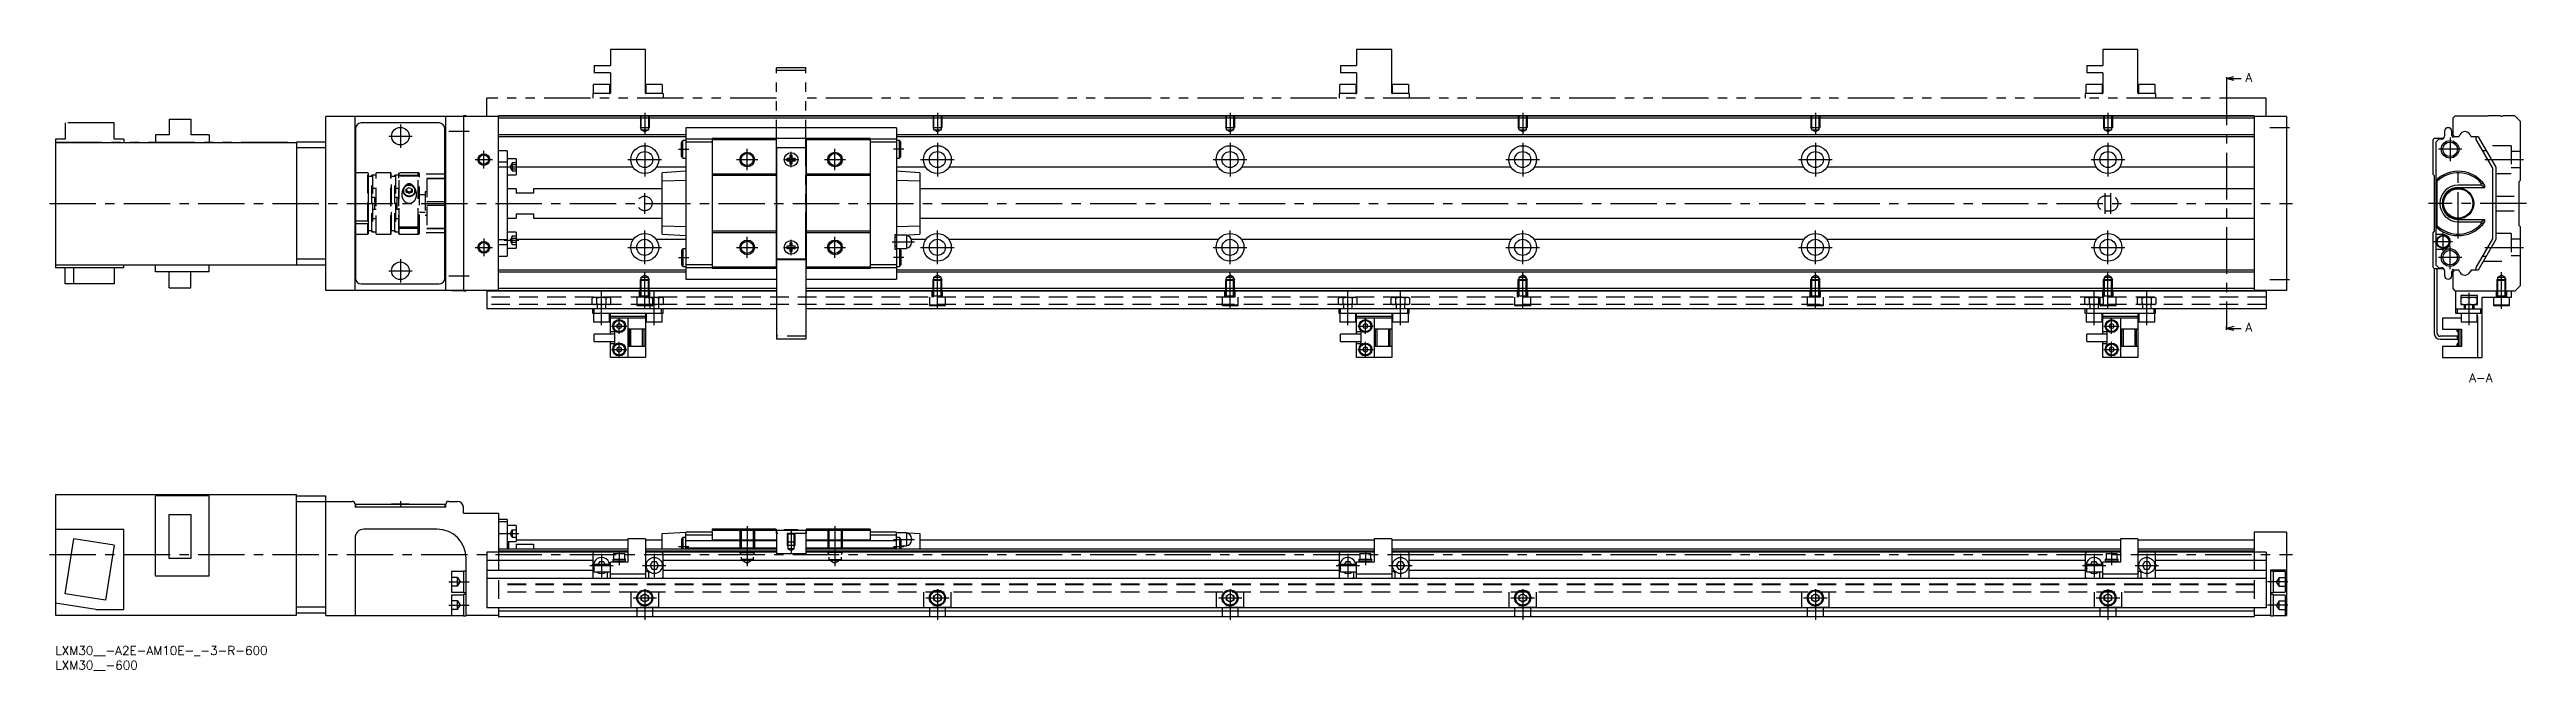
# Model space of a CAD drawing. Extents: x -2 to 844, y -8 to 204.
import ezdxf

# ---------------------------------------------------------------- set-up
doc = ezdxf.new("R2010")
doc.units = 0
doc.header["$LTSCALE"] = 0.5
for name, pattern in [('CENTER', [50.8, 31.75, -6.35, 6.35, -6.35]), ('DASHED', [19.05, 12.7, -6.35]), ('PHANTOM', [63.5, 31.75, -6.35, 6.35, -6.35, 6.35, -6.35])]:
    doc.linetypes.add(name, pattern=pattern)
for name, color, linetype in [('MSM_CENTER', 1, 'CENTER'), ('MSM_CONTINUOUS', 7, 'CONTINUOUS'), ('MSM_DASHED', 4, 'DASHED'), ('MSM_IMAGINARY', 6, 'PHANTOM'), ('MSM_NARROW', 5, 'CONTINUOUS'), ('MSM_PART_NUMBER', 7, 'CONTINUOUS')]:
    doc.layers.add(name, color=color, linetype=linetype)
doc.styles.get("Standard").update_dxf_attribs({"font": 'txt.shx', "height": 3, "bigfont": 'bigfont.shx'})

msp = doc.modelspace()

# ---------------------------------------------------------------- texts
at = {"layer": 'MSM_PART_NUMBER'}
for s, p in [('A', (748.34, 192.85)), ('A', (748.34, 107.49)), ('A-A', (824.86, 90.23))]:
    msp.add_text(s, height=3, dxfattribs=at).set_placement(p)

# ---------------------------------------------------------------- blocks, each defined once
blk = doc.blocks.new('*U8')
at = {"layer": 'MSM_PART_NUMBER'}
blk.add_text('LXM30__-600', height=3, dxfattribs=at).set_placement((0, -8))
blk = doc.blocks.new('*U9')
at = {"layer": 'MSM_PART_NUMBER'}
blk.add_text('LXM30__-A2E-AM10E-_-3-R-600', height=3, dxfattribs=at).set_placement((0, -3))

# ---------------------------------------------------------------- linework, layer by layer
at = {"layer": 'MSM_CENTER'}
for p, q in [((741.92, 193.98), (741.92, 108.62)), ((117.9, 178.3), (117.9, 170.3)), ((201.4, 182.3), (201.4, 174.79)), ((301.4, 182.3), (301.4, 174.79)), ((401.4, 182.3), (401.4, 174.79)), ((501.4, 182.3), (501.4, 174.79)), ((601.4, 182.3), (601.4, 174.79)), ((701.4, 182.3), (701.4, 174.79)), ((113.9, 174.3), (121.9, 174.3)), ((134.4, 176), (141.4, 176)), ((146.4, 163.3), (146.4, 169.3)), ((201.4, 172.05), (201.4, 160.55)), ((212.9, 169.8), (216.4, 169.8)), ((236.4, 162.67), (236.4, 169.92)), ((266.4, 162.67), (266.4, 169.92)), ((289.9, 169.8), (286.4, 169.8)), ((301.4, 172.05), (301.4, 160.55)), ((401.4, 172.05), (401.4, 160.55)), ((501.4, 172.05), (501.4, 160.55)), ((601.4, 172.05), (601.4, 160.55)), ((701.4, 172.05), (701.4, 160.55)), ((756.65, 177.3), (763.4, 177.3)), ((822.3, 169.8), (814.3, 169.8)), ((818.3, 173.8), (818.3, 165.8)), ((143.4, 166.3), (149.4, 166.3)), ((153.4, 163.85), (158.4, 163.85)), ((195.65, 166.3), (207.15, 166.3)), ((232.77, 166.3), (240.02, 166.3)), ((248.77, 166.3), (254.02, 166.3)), ((251.4, 163.67), (251.4, 168.92)), ((262.77, 166.3), (270.02, 166.3)), ((295.65, 166.3), (307.15, 166.3)), ((395.65, 166.3), (407.15, 166.3)), ((495.65, 166.3), (507.15, 166.3)), ((595.65, 166.3), (607.15, 166.3)), ((695.65, 166.3), (707.15, 166.3)), ((821.1, 139.3), (821.1, 163.3)), ((830.22, 166.3), (843.4, 166.3)), ((201.4, 147.8), (201.4, 154.8)), ((700.4, 147.8), (700.4, 154.8)), ((702.4, 147.8), (702.4, 154.8)), ((-2, 151.3), (764.4, 151.3)), ((844.4, 151.3), (810.9, 151.3)), ((143.4, 136.3), (149.4, 136.3)), ((146.4, 139.3), (146.4, 133.3)), ((153.4, 138.74), (158.4, 138.74)), ((195.65, 136.3), (207.15, 136.3)), ((201.4, 130.55), (201.4, 142.05)), ((232.77, 136.3), (240.02, 136.3)), ((236.4, 132.67), (236.4, 139.92)), ((248.77, 136.3), (254.02, 136.3)), ((251.4, 133.67), (251.4, 138.92)), ((262.77, 136.3), (270.02, 136.3)), ((266.4, 132.67), (266.4, 139.92)), ((285.9, 138.2), (293.6, 138.2)), ((295.65, 136.3), (307.15, 136.3)), ((301.4, 130.55), (301.4, 142.05)), ((395.65, 136.3), (407.15, 136.3)), ((401.4, 130.55), (401.4, 142.05)), ((495.65, 136.3), (507.15, 136.3)), ((501.4, 130.55), (501.4, 142.05)), ((595.65, 136.3), (607.15, 136.3)), ((601.4, 130.55), (601.4, 142.05)), ((695.65, 136.3), (707.15, 136.3)), ((701.4, 130.55), (701.4, 142.05)), ((819.15, 138.2), (812.65, 138.2)), ((815.9, 134.95), (815.9, 141.45)), ((818.3, 128.8), (818.3, 136.8)), ((830.22, 136.3), (843.4, 136.3)), ((113.9, 128.3), (121.9, 128.3)), ((117.9, 132.3), (117.9, 124.3)), ((201.4, 115.25), (201.4, 127.81)), ((212.9, 132.8), (216.4, 132.8)), ((289.9, 132.8), (286.4, 132.8)), ((301.4, 115.25), (301.4, 127.81)), ((401.4, 115.25), (401.4, 127.81)), ((501.4, 115.25), (501.4, 127.81)), ((601.4, 115.25), (601.4, 127.81)), ((701.4, 115.25), (701.4, 127.81)), ((822.3, 132.8), (814.3, 132.8)), ((835.9, 115.25), (835.9, 127.81)), ((134.4, 126.6), (141.4, 126.6)), ((186.65, 109.7), (186.65, 121.05)), ((204.65, 109.7), (204.65, 121.05)), ((441.65, 109.7), (441.65, 121.05)), ((459.65, 109.7), (459.65, 121.05)), ((696.65, 109.7), (696.65, 121.05)), ((714.65, 109.7), (714.65, 121.05)), ((756.65, 125.3), (763.4, 125.3)), ((824.8, 109.7), (824.8, 120.8)), ((192.65, 106.77), (192.65, 112.02)), ((447.65, 106.77), (447.65, 112.02)), ((702.65, 106.77), (702.65, 112.02)), ((190.02, 109.4), (195.27, 109.4)), ((192.65, 98.77), (192.65, 104.02)), ((445.02, 109.4), (450.27, 109.4)), ((447.65, 98.77), (447.65, 104.02)), ((700.02, 109.4), (705.27, 109.4)), ((702.65, 98.77), (702.65, 104.02)), ((190.02, 101.4), (195.27, 101.4)), ((445.02, 101.4), (450.27, 101.4)), ((700.02, 101.4), (705.27, 101.4)), ((117.9, 49.61), (117.9, 47.49)), ((151.4, 38.55), (158.4, 38.55)), ((212.9, 34.1), (216.4, 34.1)), ((236.4, 41), (236.4, 27.41)), ((251.4, 39.5), (251.4, 31.69)), ((266.4, 41), (266.4, 27.41)), ((286.4, 36.5), (293.6, 36.5)), ((286.4, 34.1), (289.9, 34.1)), ((-2, 31.3), (764.4, 31.3)), ((182.65, 27.6), (190.65, 27.6)), ((186.65, 31.6), (186.65, 23.6)), ((192.65, 32.7), (192.65, 27.7)), ((200.65, 27.6), (208.65, 27.6)), ((204.65, 31.6), (204.65, 23.6)), ((437.65, 27.6), (445.65, 27.6)), ((441.65, 31.6), (441.65, 23.6)), ((447.65, 32.7), (447.65, 27.7)), ((455.65, 27.6), (463.65, 27.6)), ((459.65, 31.6), (459.65, 23.6)), ((692.65, 27.6), (700.65, 27.6)), ((696.65, 31.6), (696.65, 23.6)), ((702.65, 32.7), (702.65, 27.7)), ((710.65, 27.6), (718.65, 27.6)), ((714.65, 31.6), (714.65, 23.6)), ((134.4, 22), (141.4, 22)), ((201.4, 19.5), (201.4, 9)), ((301.4, 19.5), (301.4, 9)), ((401.4, 19.5), (401.4, 9)), ((501.4, 19.5), (501.4, 9)), ((601.4, 19.5), (601.4, 9)), ((701.4, 19.5), (701.4, 9)), ((762.9, 22), (755.9, 22)), ((134.4, 14), (141.4, 14)), ((197.4, 16.5), (205.4, 16.5)), ((297.4, 16.5), (305.4, 16.5)), ((397.4, 16.5), (405.4, 16.5)), ((497.4, 16.5), (505.4, 16.5)), ((597.4, 16.5), (605.4, 16.5)), ((697.4, 16.5), (705.4, 16.5)), ((762.9, 14), (755.9, 14))]:
    msp.add_line(p, q, dxfattribs=at)
at = {"layer": 'MSM_CONTINUOUS'}
for p, q in [((741.92, 193.98), (744.42, 194.65)), ((741.92, 194.48), (741.92, 193.48)), ((744.42, 193.31), (741.92, 193.98)), ((741.92, 193.98), (746.92, 193.98)), ((151.4, 181), (92.4, 181)), ((92.4, 121.6), (92.4, 181)), ((102.4, 121.6), (102.4, 181)), ((131.1, 178.8), (104.5, 178.8)), ((133.4, 121.6), (133.4, 181)), ((135.4, 181.05), (135.4, 181)), ((139.4, 181.05), (135.4, 181.05)), ((140.4, 181.2), (139.4, 181.2)), ((139.4, 181.2), (139.4, 121.4)), ((140.4, 181.2), (140.4, 181)), ((751.4, 181.3), (151.4, 181.3)), ((151.4, 121.3), (151.4, 181.3)), ((751.4, 181.1), (151.4, 181.1)), ((751.4, 180.4), (151.4, 180.4)), ((751.4, 181.3), (751.4, 121.3)), ((762.4, 181), (751.4, 181)), ((762.4, 181), (762.4, 121.6)), ((819.9, 181.1), (819.2, 180.4)), ((819.2, 180.4), (819.2, 174.75)), ((831.2, 181.1), (819.9, 181.1)), ((831.4, 181.3), (831.2, 181.1)), ((835.5, 181.3), (831.4, 181.3)), ((840.4, 181.3), (836.3, 181.3)), ((842.4, 179.3), (840.4, 181.3)), ((842.4, 159.3), (842.4, 179.3)), ((82.4, 172), (0, 172)), ((0, 172), (0, 129.3)), ((82.4, 172.3), (82.4, 130.3)), ((92.4, 172.3), (82.4, 172.3)), ((92.4, 170.3), (82.4, 170.3)), ((102.4, 169.5), (102.5, 169.5)), ((102.5, 176.8), (102.5, 125.8)), ((133.1, 125.8), (133.1, 176.8)), ((133.1, 169.5), (133.4, 169.5)), ((215.4, 174.75), (151.4, 174.75)), ((215.4, 174.05), (151.4, 174.05)), ((154.4, 169.3), (151.4, 169.3)), ((154.4, 169.3), (154.4, 133.3)), ((214.4, 172.8), (213.9, 172.3)), ((213.9, 167.3), (213.9, 172.3)), ((215.4, 172.8), (214.4, 172.8)), ((214.4, 166.8), (214.4, 172.8)), ((287.4, 177.2), (215.4, 177.2)), ((215.4, 177.2), (215.4, 125.4)), ((224.4, 173.25), (215.4, 173.25)), ((224.4, 172.25), (215.4, 172.25)), ((278.4, 173.55), (224.4, 173.55)), ((224.4, 173.55), (224.4, 129.05)), ((246.3, 173.05), (224.4, 173.05)), ((246.3, 173.55), (246.3, 129.05)), ((246.4, 170.3), (246.4, 104.9)), ((256.4, 170.3), (246.4, 170.3)), ((256.4, 170.3), (256.4, 104.92)), ((256.5, 173.55), (256.5, 129.05)), ((278.4, 173.05), (256.5, 173.05)), ((278.4, 173.55), (278.4, 129.05)), ((287.4, 173.25), (278.4, 173.25)), ((287.4, 172.25), (278.4, 172.25)), ((287.4, 177.2), (287.4, 125.4)), ((751.4, 174.75), (287.4, 174.75)), ((751.4, 174.05), (287.4, 174.05)), ((288.4, 172.8), (287.4, 172.8)), ((288.9, 172.3), (288.4, 172.8)), ((288.4, 166.8), (288.4, 172.8)), ((288.9, 167.3), (288.9, 172.3)), ((812.9, 173.55), (812.4, 173.05)), ((812.4, 173.05), (812.4, 161.3)), ((816.11, 173.55), (812.9, 173.55)), ((814.4, 173.25), (813.4, 172.25)), ((813.4, 172.25), (813.4, 130.35)), ((815.4, 173.25), (814.4, 173.25)), ((816.4, 175.95), (816.4, 174.25)), ((818.9, 174.55), (818.9, 175.95)), ((819.2, 174.75), (819.9, 174.05)), ((819.85, 174.1), (819.7, 174.1)), ((821.25, 174.05), (819.9, 174.05)), ((821.25, 174.05), (821.62, 174.7)), ((825.12, 174.8), (825.55, 174.05)), ((827.9, 174.05), (825.55, 174.05)), ((827.24, 173.2), (827.24, 173.6)), ((832.9, 163.39), (827.24, 173.2)), ((827.9, 174.05), (833.9, 163.66)), ((830.64, 169.3), (829.49, 169.3)), ((102.5, 161.3), (102.4, 161.3)), ((133.4, 161.3), (133.1, 161.3)), ((154.4, 165.43), (151.4, 165.43)), ((154.4, 163.68), (151.4, 163.68)), ((157.4, 166.6), (154.4, 166.6)), ((154.4, 161.1), (157.4, 161.1)), ((157.4, 166.6), (157.4, 161.1)), ((197.45, 163.66), (157.4, 163.66)), ((215.4, 163.66), (205.35, 163.66)), ((215.4, 162.3), (207.4, 161.77)), ((207.4, 140.83), (207.4, 161.77)), ((213.9, 167.3), (214.4, 166.8)), ((214.4, 166.8), (215.4, 166.8)), ((246.3, 161.3), (224.4, 161.3)), ((251, 166.7), (249.95, 166.7)), ((249.95, 165.9), (251, 165.9)), ((251, 167.75), (251, 166.7)), ((251, 165.9), (251, 164.85)), ((251.8, 166.7), (251.8, 167.75)), ((252.85, 166.7), (251.8, 166.7)), ((251.8, 164.85), (251.8, 165.9)), ((251.8, 165.9), (252.85, 165.9)), ((278.4, 161.3), (256.5, 161.3)), ((287.4, 166.8), (288.4, 166.8)), ((297.45, 163.66), (287.4, 163.66)), ((295.4, 161.77), (287.4, 162.3)), ((288.4, 166.8), (288.9, 167.3)), ((295.4, 161.77), (295.4, 140.83)), ((397.45, 163.66), (305.35, 163.66)), ((497.45, 163.66), (405.35, 163.66)), ((597.45, 163.66), (505.35, 163.66)), ((697.45, 163.66), (605.35, 163.66)), ((751.4, 163.66), (705.35, 163.66)), ((812.4, 161.3), (812.9, 160.8)), ((832.9, 162.45), (832.9, 163.39)), ((832.9, 139.21), (832.9, 161.65)), ((833.9, 163.66), (833.9, 138.94)), ((133.4, 159.8), (133.1, 159.8)), ((133.4, 159.77), (133.1, 159.77)), ((157.4, 156.3), (154.4, 156.3)), ((157.4, 156.3), (157.4, 154.8)), ((163.4, 154.8), (157.4, 154.8)), ((163.4, 156.3), (163.4, 154.8)), ((207.4, 156.3), (163.4, 156.3)), ((215.4, 159.16), (207.4, 158.9)), ((246.3, 160.8), (224.4, 160.8)), ((278.4, 160.8), (256.5, 160.8)), ((295.4, 158.9), (287.4, 159.16)), ((751.4, 156.3), (295.4, 156.3)), ((812.9, 160.8), (812.9, 141.8)), ((813.9, 158.9), (813.4, 159.16)), ((813.9, 143.7), (813.9, 158.9)), ((828.95, 157.56), (821.1, 157.56)), ((821.1, 156.8), (830.2, 156.8)), ((828.95, 157.56), (828.95, 158.23)), ((830.2, 156.8), (828.95, 157.56)), ((830.2, 156.8), (830.2, 157.48)), ((841.9, 158.8), (842.4, 159.3)), ((841.9, 143.8), (841.9, 158.8)), ((133.1, 152.02), (133.4, 152.02)), ((133.4, 150.58), (133.1, 150.58)), ((154.4, 146.3), (157.4, 146.3)), ((157.4, 147.8), (163.4, 147.8)), ((157.4, 147.8), (157.4, 146.3)), ((163.4, 147.8), (163.4, 146.3)), ((163.4, 146.3), (207.4, 146.3)), ((295.4, 146.3), (751.4, 146.3)), ((821.1, 145.8), (830.2, 145.8)), ((821.1, 145.04), (828.95, 145.04)), ((828.95, 145.04), (830.2, 145.8)), ((828.95, 144.37), (828.95, 145.04)), ((830.2, 145.12), (830.2, 145.8)), ((102.5, 141.3), (102.4, 141.3)), ((133.4, 142.83), (133.1, 142.83)), ((133.4, 142.8), (133.1, 142.8)), ((133.4, 141.3), (133.1, 141.3)), ((154.4, 138.92), (151.4, 138.92)), ((154.4, 137.17), (151.4, 137.17)), ((157.4, 141.49), (154.4, 141.49)), ((154.4, 135.99), (157.4, 135.99)), ((157.4, 141.49), (157.4, 135.99)), ((197.45, 138.94), (157.4, 138.94)), ((215.4, 138.94), (205.35, 138.94)), ((207.4, 143.7), (215.4, 143.44)), ((207.4, 140.83), (215.4, 140.3)), ((214.4, 135.8), (213.9, 135.3)), ((214.4, 135.8), (214.4, 129.8)), ((215.4, 135.8), (214.4, 135.8)), ((246.3, 141.8), (224.4, 141.8)), ((246.3, 141.3), (224.4, 141.3)), ((251, 136.7), (249.95, 136.7)), ((249.95, 135.9), (251, 135.9)), ((251, 137.75), (251, 136.7)), ((251, 135.9), (251, 134.85)), ((251.8, 136.7), (251.8, 137.75)), ((252.85, 136.7), (251.8, 136.7)), ((251.8, 135.9), (252.85, 135.9)), ((251.8, 134.85), (251.8, 135.9)), ((278.4, 141.8), (256.5, 141.8)), ((278.4, 141.3), (256.5, 141.3)), ((286.9, 140.7), (286.9, 135.7)), ((286.9, 140.7), (287.4, 140.7)), ((287.4, 139.7), (286.9, 139.7)), ((286.9, 136.7), (287.4, 136.7)), ((286.9, 135.7), (287.4, 135.7)), ((287.4, 143.44), (295.4, 143.7)), ((290.85, 140.45), (287.4, 140.45)), ((287.4, 135.95), (290.85, 135.95)), ((288.4, 135.8), (287.4, 135.8)), ((288.4, 135.8), (288.4, 129.8)), ((288.9, 135.3), (288.4, 135.8)), ((289.66, 140.45), (295.4, 140.83)), ((290.85, 140.45), (290.85, 135.95)), ((297.45, 138.94), (292.54, 138.94)), ((292.6, 138.5), (292.6, 137.9)), ((397.45, 138.94), (305.35, 138.94)), ((497.45, 138.94), (405.35, 138.94)), ((597.45, 138.94), (505.35, 138.94)), ((697.45, 138.94), (605.35, 138.94)), ((751.4, 138.94), (705.35, 138.94)), ((812.9, 141.8), (812.4, 141.3)), ((812.4, 141.3), (812.4, 129.55)), ((813.4, 143.44), (813.9, 143.7)), ((815.9, 140.7), (813.4, 140.7)), ((813.4, 135.7), (815.9, 135.7)), ((827.24, 129.4), (832.9, 139.21)), ((833.9, 138.94), (827.9, 128.55)), ((842.4, 143.3), (841.9, 143.8)), ((842.4, 123.3), (842.4, 143.3)), ((0, 130.3), (92.4, 130.3)), ((23.4, 129.3), (0, 129.3)), ((3.3, 123.8), (3.3, 129.3)), ((6.27, 123.8), (6.27, 129.3)), ((20.1, 129.3), (20.1, 123.8)), ((23.4, 129.3), (23.4, 130.3)), ((34.2, 127.9), (34.2, 130.3)), ((52.5, 127.9), (34.2, 127.9)), ((38.87, 122.5), (38.87, 127.9)), ((46.32, 122.5), (46.32, 127.9)), ((52.5, 127.9), (52.5, 130.3)), ((92.4, 132.3), (82.4, 132.3)), ((102.5, 133.1), (102.4, 133.1)), ((133.4, 133.1), (133.1, 133.1)), ((151.4, 133.3), (154.4, 133.3)), ((215.4, 128.55), (151.4, 128.55)), ((215.4, 127.85), (151.4, 127.85)), ((213.9, 135.3), (213.9, 130.3)), ((213.9, 130.3), (214.4, 129.8)), ((214.4, 129.8), (215.4, 129.8)), ((224.4, 130.35), (215.4, 130.35)), ((224.4, 129.35), (215.4, 129.35)), ((246.3, 129.55), (224.4, 129.55)), ((246.4, 129.05), (224.4, 129.05)), ((278.4, 129.05), (256.4, 129.05)), ((278.4, 129.55), (256.5, 129.55)), ((287.4, 130.35), (278.4, 130.35)), ((287.4, 129.35), (278.4, 129.35)), ((287.4, 129.8), (288.4, 129.8)), ((751.4, 128.55), (287.4, 128.55)), ((751.4, 127.85), (287.4, 127.85)), ((288.4, 129.8), (288.9, 130.3)), ((288.9, 135.3), (288.9, 130.3)), ((812.4, 129.55), (812.9, 129.05)), ((812.9, 129.05), (816.11, 129.05)), ((812.9, 129.05), (812.9, 106.9)), ((813.4, 130.35), (814.4, 129.35)), ((813.9, 106.9), (813.9, 129.05)), ((814.4, 129.35), (815.4, 129.35)), ((816.4, 128.35), (816.4, 126.65)), ((818.9, 126.65), (818.9, 128.05)), ((819.9, 128.55), (819.2, 127.85)), ((819.2, 127.85), (819.2, 122.2)), ((819.7, 128.5), (819.85, 128.5)), ((821.25, 128.55), (819.9, 128.55)), ((821.68, 127.8), (821.25, 128.55)), ((825.55, 128.55), (825.18, 127.9)), ((827.9, 128.55), (825.55, 128.55)), ((827.24, 129), (827.24, 129.4)), ((829.49, 133.3), (830.64, 133.3)), ((20.1, 123.8), (3.3, 123.8)), ((38.87, 122.5), (46.32, 122.5)), ((151.4, 121.6), (92.4, 121.6)), ((104.5, 123.8), (131.1, 123.8)), ((135.4, 121.6), (135.4, 121.55)), ((135.4, 121.55), (139.4, 121.55)), ((139.4, 121.4), (140.4, 121.4)), ((140.4, 121.6), (140.4, 121.4)), ((246.4, 121.3), (147.4, 121.3)), ((147.4, 121.3), (147.4, 115.3)), ((246.4, 122.2), (151.4, 122.2)), ((246.4, 121.5), (151.4, 121.5)), ((215.4, 125.4), (246.4, 125.4)), ((256.4, 125.4), (287.4, 125.4)), ((751.4, 122.2), (256.4, 122.2)), ((751.4, 121.5), (256.4, 121.5)), ((755.4, 121.3), (256.4, 121.3)), ((762.4, 121.6), (751.4, 121.6)), ((755.4, 121.3), (755.4, 115.3)), ((819.2, 122.2), (819.9, 121.5)), ((819.9, 121.5), (831.2, 121.5)), ((840.4, 121.3), (820.3, 121.3)), ((820.3, 113.7), (820.3, 121.3)), ((827.65, 119.8), (821.95, 119.8)), ((821.95, 119.8), (821.95, 116.8)), ((827.55, 119.2), (822.05, 119.2)), ((822.05, 116.8), (822.05, 119.2)), ((824.8, 118.95), (823.42, 119.2)), ((824.8, 117.05), (824.8, 118.95)), ((827.55, 118.95), (826.17, 119.2)), ((827.55, 116.8), (827.55, 119.2)), ((827.65, 116.8), (827.65, 119.8)), ((829.3, 119.3), (839.3, 119.3)), ((829.3, 113.7), (829.3, 119.3)), ((831.2, 121.5), (831.4, 121.3)), ((833.15, 119.3), (833.15, 116.6)), ((838.65, 116.6), (838.65, 119.3)), ((839.3, 119.3), (839.3, 121.3)), ((840.4, 121.3), (842.4, 123.3)), ((246.4, 115.3), (147.4, 115.3)), ((183.65, 113.7), (183.65, 115.3)), ((207.65, 113.7), (183.65, 113.7)), ((183.9, 113.7), (183.9, 110.7)), ((189.4, 110.7), (183.9, 110.7)), ((184.15, 113.7), (184.15, 115.3)), ((189.4, 110.7), (189.4, 113.7)), ((189.65, 106.65), (189.65, 113.57)), ((201.65, 112.7), (189.65, 112.7)), ((201.65, 112.1), (189.65, 112.1)), ((192.65, 110.27), (191.9, 109.83)), ((193.4, 109.83), (192.65, 110.27)), ((195.65, 112.1), (195.65, 98.7)), ((201.65, 113.57), (201.65, 98.7)), ((201.9, 113.7), (201.9, 110.7)), ((207.4, 110.7), (201.9, 110.7)), ((207.15, 113.7), (207.15, 115.3)), ((207.4, 110.7), (207.4, 113.7)), ((207.65, 113.7), (207.65, 115.3)), ((755.4, 115.3), (256.4, 115.3)), ((438.65, 113.7), (438.65, 115.3)), ((462.65, 113.7), (438.65, 113.7)), ((438.9, 113.7), (438.9, 110.7)), ((444.4, 110.7), (438.9, 110.7)), ((439.15, 113.7), (439.15, 115.3)), ((444.4, 110.7), (444.4, 113.7)), ((444.65, 106.65), (444.65, 113.57)), ((456.65, 112.7), (444.65, 112.7)), ((456.65, 112.1), (444.65, 112.1)), ((447.65, 110.27), (446.9, 109.83)), ((448.4, 109.83), (447.65, 110.27)), ((450.65, 112.1), (450.65, 98.7)), ((456.65, 113.57), (456.65, 98.7)), ((456.9, 113.7), (456.9, 110.7)), ((462.4, 110.7), (456.9, 110.7)), ((462.15, 113.7), (462.15, 115.3)), ((462.4, 110.7), (462.4, 113.7)), ((462.65, 113.7), (462.65, 115.3)), ((693.65, 113.7), (693.65, 115.3)), ((717.65, 113.7), (693.65, 113.7)), ((693.9, 113.7), (693.9, 110.7)), ((699.4, 110.7), (693.9, 110.7)), ((694.15, 113.7), (694.15, 115.3)), ((699.4, 110.7), (699.4, 113.7)), ((699.65, 106.65), (699.65, 113.57)), ((711.65, 112.7), (699.65, 112.7)), ((711.65, 112.1), (699.65, 112.1)), ((702.65, 110.27), (701.9, 109.83)), ((703.4, 109.83), (702.65, 110.27)), ((705.65, 112.1), (705.65, 98.7)), ((711.65, 113.57), (711.65, 98.7)), ((711.9, 113.7), (711.9, 110.7)), ((717.4, 110.7), (711.9, 110.7)), ((717.15, 113.7), (717.15, 115.3)), ((717.4, 110.7), (717.4, 113.7)), ((717.65, 113.7), (717.65, 115.3)), ((815.7, 112.1), (815.7, 108.4)), ((822.05, 112.1), (815.7, 112.1)), ((820.3, 115.3), (829.3, 115.3)), ((829.3, 113.7), (820.3, 113.7)), ((820.8, 113.7), (820.8, 115.3)), ((821.95, 116.8), (827.65, 116.8)), ((822.05, 117.05), (823.42, 116.8)), ((822.05, 113.7), (822.05, 110.7)), ((827.55, 110.7), (822.05, 110.7)), ((823.1, 116.8), (823.1, 115.3)), ((823.3, 116.8), (823.3, 115.3)), ((824.8, 117.05), (826.17, 116.8)), ((826.3, 115.3), (826.3, 116.8)), ((826.5, 115.3), (826.5, 116.8)), ((827.55, 110.7), (827.55, 113.7)), ((827.7, 112.1), (827.55, 112.1)), ((827.7, 112.7), (827.7, 98.7)), ((828.8, 113.7), (828.8, 115.3)), ((829.3, 98.7), (829.3, 112.7)), ((833.15, 116.6), (833.45, 116.3)), ((838.65, 116.6), (833.15, 116.6)), ((838.35, 116.3), (833.45, 116.3)), ((838.35, 116.3), (838.65, 116.6)), ((191.15, 106.65), (184.15, 106.65)), ((184.15, 104.15), (184.15, 106.65)), ((184.15, 104.15), (191.15, 104.15)), ((191.15, 107.4), (189.65, 107.4)), ((189.65, 98.7), (189.65, 104.15)), ((189.65, 103.4), (191.15, 103.4)), ((191.15, 103.4), (191.15, 107.4)), ((191.9, 109.83), (191.9, 108.97)), ((191.9, 108.97), (192.65, 108.53)), ((192.65, 102.27), (191.9, 101.83)), ((191.9, 101.83), (191.9, 100.97)), ((192.65, 108.53), (193.4, 108.97)), ((193.4, 101.83), (192.65, 102.27)), ((193.4, 108.97), (193.4, 109.83)), ((193.4, 100.97), (193.4, 101.83)), ((201.65, 108.4), (195.65, 108.4)), ((201.65, 102.4), (195.65, 102.4)), ((196.15, 102.4), (196.15, 108.4)), ((196.65, 102.4), (196.65, 108.4)), ((200.65, 102.4), (200.65, 108.4)), ((201.15, 102.4), (201.15, 108.4)), ((256.4, 104.9), (246.4, 104.9)), ((446.15, 106.65), (439.15, 106.65)), ((439.15, 104.15), (439.15, 106.65)), ((439.15, 104.15), (446.15, 104.15)), ((446.15, 107.4), (444.65, 107.4)), ((444.65, 98.7), (444.65, 104.15)), ((444.65, 103.4), (446.15, 103.4)), ((446.15, 103.4), (446.15, 107.4)), ((446.9, 109.83), (446.9, 108.97)), ((446.9, 108.97), (447.65, 108.53)), ((447.65, 102.27), (446.9, 101.83)), ((446.9, 101.83), (446.9, 100.97)), ((447.65, 108.53), (448.4, 108.97)), ((448.4, 101.83), (447.65, 102.27)), ((448.4, 108.97), (448.4, 109.83)), ((448.4, 100.97), (448.4, 101.83)), ((456.65, 108.4), (450.65, 108.4)), ((456.65, 102.4), (450.65, 102.4)), ((451.15, 102.4), (451.15, 108.4)), ((451.65, 102.4), (451.65, 108.4)), ((455.65, 102.4), (455.65, 108.4)), ((456.15, 102.4), (456.15, 108.4)), ((701.15, 106.65), (694.15, 106.65)), ((694.15, 104.15), (694.15, 106.65)), ((694.15, 104.15), (701.15, 104.15)), ((701.15, 107.4), (699.65, 107.4)), ((699.65, 98.7), (699.65, 104.15)), ((699.65, 103.4), (701.15, 103.4)), ((701.15, 103.4), (701.15, 107.4)), ((701.9, 109.83), (701.9, 108.97)), ((701.9, 108.97), (702.65, 108.53)), ((702.65, 102.27), (701.9, 101.83)), ((701.9, 101.83), (701.9, 100.97)), ((702.65, 108.53), (703.4, 108.97)), ((703.4, 101.83), (702.65, 102.27)), ((703.4, 108.97), (703.4, 109.83)), ((703.4, 100.97), (703.4, 101.83)), ((711.65, 108.4), (705.65, 108.4)), ((711.65, 102.4), (705.65, 102.4)), ((706.15, 102.4), (706.15, 108.4)), ((706.65, 102.4), (706.65, 108.4)), ((710.65, 102.4), (710.65, 108.4)), ((711.15, 102.4), (711.15, 108.4)), ((744.42, 109.29), (741.92, 108.62)), ((741.92, 108.12), (741.92, 109.12)), ((741.92, 108.62), (744.42, 107.95)), ((741.92, 108.62), (746.92, 108.62)), ((820.8, 105.9), (814.9, 105.9)), ((814.9, 104.9), (820.8, 104.9)), ((815.7, 108.4), (822.2, 108.4)), ((815.7, 102.4), (815.7, 98.7)), ((822.2, 102.4), (815.7, 102.4)), ((820.7, 107.5), (820.7, 108.4)), ((820.7, 107.5), (821.2, 107.5)), ((821.2, 103.3), (820.7, 103.3)), ((820.7, 102.4), (820.7, 103.3)), ((820.8, 104.9), (820.8, 105.9)), ((821.2, 102.4), (821.2, 108.4)), ((821.7, 102.4), (821.7, 108.4)), ((822.2, 108.4), (822.2, 102.4)), ((201.65, 98.7), (189.65, 98.7)), ((191.9, 100.97), (192.65, 100.53)), ((192.65, 100.53), (193.4, 100.97)), ((456.65, 98.7), (444.65, 98.7)), ((446.9, 100.97), (447.65, 100.53)), ((447.65, 100.53), (448.4, 100.97)), ((711.65, 98.7), (699.65, 98.7)), ((701.9, 100.97), (702.65, 100.53)), ((702.65, 100.53), (703.4, 100.97)), ((815.7, 98.7), (829.3, 98.7)), ((0, 51.8), (82.4, 51.8)), ((0, 51.8), (0, 10.6)), ((52.5, 51.4), (34.2, 51.4)), ((34.2, 23.9), (34.2, 51.4)), ((52.5, 23.9), (52.5, 51.4)), ((82.4, 10.6), (82.4, 51.8)), ((92.4, 51.3), (82.4, 51.3)), ((92.4, 10.5), (92.4, 51.3)), ((38.87, 29.95), (38.87, 45.05)), ((38.87, 45.05), (46.32, 45.05)), ((46.32, 45.05), (46.32, 29.95)), ((92.4, 49.3), (82.4, 49.3)), ((92.4, 49.5), (101.4, 49.5)), ((102.4, 48.5), (102.4, 47.5)), ((133.4, 47.5), (102.4, 47.5)), ((102.5, 48.5), (102.5, 47.5)), ((102.5, 48.5), (133.1, 48.5)), ((114.9, 48.6), (120.9, 48.6)), ((114.9, 48.6), (114.9, 48.5)), ((120.9, 48.5), (120.9, 48.6)), ((133.1, 48.5), (133.1, 47.5)), ((133.4, 47.5), (133.4, 48.5)), ((134.4, 49.5), (137.4, 49.5)), ((139.4, 45.5), (139.4, 47.5)), ((139.4, 45.5), (151.4, 45.5)), ((151.4, 45.5), (151.4, 32.1)), ((154.4, 43.3), (151.4, 43.3)), ((154.4, 42.45), (151.4, 42.45)), ((154.4, 43.3), (154.4, 33.2)), ((23.4, 39.9), (0, 39.9)), ((3.3, 17.91), (6.27, 36.68)), ((20.1, 34.49), (6.27, 36.68)), ((20.1, 34.49), (17.13, 15.72)), ((23.4, 12.5), (23.4, 39.9)), ((102.4, 37), (102.4, 10.5)), ((130.4, 40), (105.4, 40)), ((157.4, 41.3), (154.4, 41.3)), ((154.4, 35.8), (157.4, 35.8)), ((154.9, 33.2), (154.9, 35.8)), ((157.4, 41.3), (157.4, 35.8)), ((157.4, 36.3), (195.65, 36.3)), ((157.4, 34.87), (163.4, 34.87)), ((157.4, 34.87), (157.4, 33.2)), ((163.4, 34.87), (163.4, 33.2)), ((195.65, 36.7), (195.65, 28.7)), ((201.65, 36.7), (195.65, 36.7)), ((201.65, 36.7), (201.65, 23.1)), ((201.65, 36.3), (207.4, 36.3)), ((207.4, 38.5), (215.4, 39)), ((207.4, 33.2), (207.4, 38.5)), ((214.4, 37.1), (213.9, 36.6)), ((213.9, 36.6), (213.9, 33.2)), ((215.4, 37.1), (214.4, 37.1)), ((214.4, 37.1), (214.4, 33.2)), ((224.4, 39), (215.4, 39)), ((215.4, 33.2), (215.4, 39)), ((224.4, 38), (215.4, 38)), ((246.4, 36), (215.4, 36)), ((224.4, 40), (224.4, 36.29)), ((246.3, 40), (224.4, 40)), ((246.3, 39.5), (224.4, 39.5)), ((246.4, 36.29), (224.4, 36.29)), ((246.3, 40), (246.3, 38.5)), ((246.4, 38.5), (246.3, 38.5)), ((256.4, 39.5), (246.4, 39.5)), ((246.4, 39.5), (246.4, 31.6)), ((249.05, 39.9), (249.05, 39.5)), ((249.05, 39.9), (253.75, 39.9)), ((253.75, 39.5), (253.75, 39.9)), ((256.4, 39.5), (256.4, 31.6)), ((256.5, 38.5), (256.4, 38.5)), ((278.4, 36.29), (256.4, 36.29)), ((287.4, 36), (256.4, 36)), ((278.4, 40), (256.5, 40)), ((256.5, 40), (256.5, 38.5)), ((278.4, 39.5), (256.5, 39.5)), ((278.4, 40), (278.4, 36.29)), ((287.4, 39), (278.4, 39)), ((287.4, 38), (278.4, 38)), ((287.4, 39), (295.4, 38.5)), ((287.4, 33.2), (287.4, 39)), ((290.85, 38.75), (287.4, 38.75)), ((288.4, 37.1), (287.4, 37.1)), ((288.9, 36.6), (288.4, 37.1)), ((288.4, 37.1), (288.4, 33.2)), ((288.9, 36.6), (288.9, 33.2)), ((288.9, 34.25), (290.85, 34.25)), ((290.85, 38.75), (290.85, 34.25)), ((292.6, 36.8), (292.6, 36.2)), ((295.4, 38.5), (295.4, 33.2)), ((295.4, 36.3), (450.65, 36.3)), ((450.65, 36.7), (450.65, 28.7)), ((456.65, 36.7), (450.65, 36.7)), ((456.65, 36.7), (456.65, 23.1)), ((456.65, 36.3), (705.65, 36.3)), ((711.65, 36.7), (705.65, 36.7)), ((705.65, 36.7), (705.65, 28.7)), ((711.65, 36.7), (711.65, 23.1)), ((711.65, 36.3), (751.4, 36.3)), ((751.4, 39), (751.4, 32.1)), ((762.4, 39), (751.4, 39)), ((762.4, 39), (762.4, 10.5)), ((46.32, 29.95), (38.87, 29.95)), ((139.4, 25.5), (135.4, 25.5)), ((135.4, 25.5), (135.4, 18.5)), ((140.4, 25.65), (139.4, 25.65)), ((139.4, 25.65), (139.4, 18.35)), ((140.4, 10.35), (140.4, 30)), ((195.65, 32.1), (147.4, 32.1)), ((147.4, 32.1), (147.4, 13.1)), ((183.65, 29.3), (147.4, 29.3)), ((183.65, 25.9), (147.4, 25.9)), ((195.65, 33.2), (151.4, 33.2)), ((195.65, 32.5), (151.4, 32.5)), ((183.47, 27.6), (183.65, 27.9)), ((183.65, 27.3), (183.47, 27.6)), ((183.65, 31.6), (183.65, 23.6)), ((189.65, 27.95), (184.15, 27.95)), ((184.15, 25.45), (184.15, 27.95)), ((184.15, 25.45), (189.65, 25.45)), ((185.93, 28.85), (185.41, 27.95)), ((187.37, 28.85), (185.93, 28.85)), ((187.89, 27.95), (187.37, 28.85)), ((195.65, 28.7), (189.65, 28.7)), ((189.65, 23.1), (189.65, 28.7)), ((190.45, 29.7), (190.45, 29.2)), ((190.45, 29.7), (194.85, 29.7)), ((190.45, 29.2), (194.85, 29.2)), ((190.65, 29.2), (190.65, 28.7)), ((190.75, 31.7), (190.75, 29.7)), ((190.75, 31.7), (194.55, 31.7)), ((194.55, 29.7), (194.55, 31.7)), ((194.65, 28.7), (194.65, 29.2)), ((194.85, 29.2), (194.85, 29.7)), ((246.4, 33.2), (201.65, 33.2)), ((246.4, 32.5), (201.65, 32.5)), ((246.4, 32.1), (201.65, 32.1)), ((201.65, 25.7), (202.15, 25.7)), ((203.93, 28.85), (203.21, 27.6)), ((203.21, 27.6), (203.93, 26.35)), ((205.37, 28.85), (203.93, 28.85)), ((203.93, 26.35), (205.37, 26.35)), ((206.09, 27.6), (205.37, 28.85)), ((205.37, 26.35), (206.09, 27.6)), ((207.83, 27.6), (207.61, 27.22)), ((207.65, 23.6), (207.65, 31.6)), ((438.65, 29.3), (207.65, 29.3)), ((207.65, 27.9), (207.83, 27.6)), ((438.65, 25.9), (207.65, 25.9)), ((246.4, 33.5), (215.4, 33.5)), ((256.4, 31.6), (246.4, 31.6)), ((287.4, 33.5), (256.4, 33.5)), ((450.65, 33.2), (256.4, 33.2)), ((450.65, 32.5), (256.4, 32.5)), ((450.65, 32.1), (256.4, 32.1)), ((438.47, 27.6), (438.65, 27.9)), ((438.65, 27.3), (438.47, 27.6)), ((438.65, 31.6), (438.65, 23.6)), ((444.65, 27.95), (439.15, 27.95)), ((439.15, 25.45), (439.15, 27.95)), ((439.15, 25.45), (444.65, 25.45)), ((440.93, 28.85), (440.41, 27.95)), ((442.37, 28.85), (440.93, 28.85)), ((442.89, 27.95), (442.37, 28.85)), ((450.65, 28.7), (444.65, 28.7)), ((444.65, 23.1), (444.65, 28.7)), ((445.45, 29.7), (445.45, 29.2)), ((445.45, 29.7), (449.85, 29.7)), ((445.45, 29.2), (449.85, 29.2)), ((445.65, 29.2), (445.65, 28.7)), ((445.75, 31.7), (445.75, 29.7)), ((445.75, 31.7), (449.55, 31.7)), ((449.55, 29.7), (449.55, 31.7)), ((449.65, 28.7), (449.65, 29.2)), ((449.85, 29.2), (449.85, 29.7)), ((705.65, 33.2), (456.65, 33.2)), ((705.65, 32.5), (456.65, 32.5)), ((705.65, 32.1), (456.65, 32.1)), ((456.65, 25.7), (457.15, 25.7)), ((458.93, 28.85), (458.21, 27.6)), ((458.21, 27.6), (458.93, 26.35)), ((460.37, 28.85), (458.93, 28.85)), ((458.93, 26.35), (460.37, 26.35)), ((461.09, 27.6), (460.37, 28.85)), ((460.37, 26.35), (461.09, 27.6)), ((462.83, 27.6), (462.61, 27.22)), ((462.65, 23.6), (462.65, 31.6)), ((693.65, 29.3), (462.65, 29.3)), ((462.65, 27.9), (462.83, 27.6)), ((693.65, 25.9), (462.65, 25.9)), ((693.47, 27.6), (693.65, 27.9)), ((693.65, 27.3), (693.47, 27.6)), ((693.65, 31.6), (693.65, 23.6)), ((699.65, 27.95), (694.15, 27.95)), ((694.15, 25.45), (694.15, 27.95)), ((694.15, 25.45), (699.65, 25.45)), ((695.93, 28.85), (695.41, 27.95)), ((697.37, 28.85), (695.93, 28.85)), ((697.89, 27.95), (697.37, 28.85)), ((705.65, 28.7), (699.65, 28.7)), ((699.65, 23.1), (699.65, 28.7)), ((700.45, 29.7), (700.45, 29.2)), ((700.45, 29.7), (704.85, 29.7)), ((700.45, 29.2), (704.85, 29.2)), ((700.65, 29.2), (700.65, 28.7)), ((700.75, 31.7), (700.75, 29.7)), ((700.75, 31.7), (704.55, 31.7)), ((704.55, 29.7), (704.55, 31.7)), ((704.65, 28.7), (704.65, 29.2)), ((704.85, 29.2), (704.85, 29.7)), ((751.4, 33.2), (711.65, 33.2)), ((751.4, 32.5), (711.65, 32.5)), ((755.4, 32.1), (711.65, 32.1)), ((711.65, 25.7), (712.15, 25.7)), ((713.93, 28.85), (713.21, 27.6)), ((713.21, 27.6), (713.93, 26.35)), ((715.37, 28.85), (713.93, 28.85)), ((713.93, 26.35), (715.37, 26.35)), ((716.09, 27.6), (715.37, 28.85)), ((715.37, 26.35), (716.09, 27.6)), ((717.83, 27.6), (717.61, 27.22)), ((717.65, 23.6), (717.65, 31.6)), ((755.4, 29.3), (717.65, 29.3)), ((717.65, 27.9), (717.83, 27.6)), ((755.4, 25.9), (717.65, 25.9)), ((755.4, 32.1), (755.4, 13.1)), ((762.4, 26), (756.9, 26)), ((756.9, 26), (756.9, 10.35)), ((757.9, 25.65), (756.9, 25.65)), ((757.9, 25.65), (757.9, 18.35)), ((761.9, 25.5), (757.9, 25.5)), ((761.9, 25.5), (761.9, 18.5)), ((17.13, 15.72), (3.3, 17.91)), ((52.5, 23.9), (34.2, 23.9)), ((135.4, 18.5), (139.4, 18.5)), ((139.4, 17.5), (135.4, 17.5)), ((135.4, 17.5), (135.4, 10.5)), ((139.4, 18.35), (140.4, 18.35)), ((140.4, 17.65), (139.4, 17.65)), ((139.4, 17.65), (139.4, 10.35)), ((755.4, 23.1), (147.4, 23.1)), ((188.65, 23.6), (188.65, 25.2)), ((189.65, 24.7), (201.65, 24.7)), ((200.15, 17.22), (201.4, 17.94)), ((200.15, 15.78), (200.15, 17.22)), ((201.4, 17.94), (202.65, 17.22)), ((202.65, 25.2), (202.65, 23.6)), ((202.65, 17.22), (202.65, 15.78)), ((300.15, 17.22), (301.4, 17.94)), ((300.15, 15.78), (300.15, 17.22)), ((301.4, 17.94), (302.65, 17.22)), ((302.65, 17.22), (302.65, 15.78)), ((400.15, 17.22), (401.4, 17.94)), ((400.15, 15.78), (400.15, 17.22)), ((401.4, 17.94), (402.65, 17.22)), ((402.65, 17.22), (402.65, 15.78)), ((443.65, 23.6), (443.65, 25.2)), ((444.65, 24.7), (456.65, 24.7)), ((457.65, 25.2), (457.65, 23.6)), ((500.15, 17.22), (501.4, 17.94)), ((500.15, 15.78), (500.15, 17.22)), ((501.4, 17.94), (502.65, 17.22)), ((502.65, 17.22), (502.65, 15.78)), ((600.15, 17.22), (601.4, 17.94)), ((600.15, 15.78), (600.15, 17.22)), ((601.4, 17.94), (602.65, 17.22)), ((602.65, 17.22), (602.65, 15.78)), ((698.65, 23.6), (698.65, 25.2)), ((699.65, 24.7), (711.65, 24.7)), ((700.15, 17.22), (701.4, 17.94)), ((700.15, 15.78), (700.15, 17.22)), ((701.4, 17.94), (702.65, 17.22)), ((702.65, 17.22), (702.65, 15.78)), ((712.65, 25.2), (712.65, 23.6)), ((756.9, 18.35), (757.9, 18.35)), ((757.9, 17.65), (756.9, 17.65)), ((757.9, 18.5), (761.9, 18.5)), ((757.9, 17.65), (757.9, 10.35)), ((761.9, 17.5), (757.9, 17.5)), ((761.9, 17.5), (761.9, 10.5)), ((13.82, 12.5), (0, 14.69)), ((0, 10.6), (82.4, 10.6)), ((13.82, 12.5), (23.4, 12.5)), ((92.4, 13.3), (82.4, 13.3)), ((92.4, 11.3), (82.4, 11.3)), ((92.4, 10.5), (139.4, 10.5)), ((139.4, 10.35), (140.4, 10.35)), ((151.4, 10.5), (140.4, 10.5)), ((755.4, 13.1), (147.4, 13.1)), ((151.4, 13.1), (151.4, 10)), ((751.4, 12), (151.4, 12)), ((751.4, 10), (151.4, 10)), ((201.4, 15.06), (200.15, 15.78)), ((202.65, 15.78), (201.4, 15.06)), ((301.4, 15.06), (300.15, 15.78)), ((302.65, 15.78), (301.4, 15.06)), ((401.4, 15.06), (400.15, 15.78)), ((402.65, 15.78), (401.4, 15.06)), ((501.4, 15.06), (500.15, 15.78)), ((502.65, 15.78), (501.4, 15.06)), ((601.4, 15.06), (600.15, 15.78)), ((602.65, 15.78), (601.4, 15.06)), ((701.4, 15.06), (700.15, 15.78)), ((702.65, 15.78), (701.4, 15.06)), ((751.4, 13.1), (751.4, 10)), ((756.9, 10.5), (751.4, 10.5)), ((756.9, 10.35), (757.9, 10.35)), ((757.9, 10.5), (762.4, 10.5))]:
    msp.add_line(p, q, dxfattribs=at)
for centre, radius in [((117.9, 174.3), 3), ((201.4, 166.3), 4.75), ((301.4, 166.3), 4.75), ((401.4, 166.3), 4.75), ((501.4, 166.3), 4.75), ((601.4, 166.3), 4.75), ((701.4, 166.3), 4.75), ((818.3, 169.8), 3), ((818.3, 169.8), 2.5), ((146.4, 166.3), 1.62), ((201.4, 166.3), 2.75), ((236.4, 166.3), 2.07), ((251.4, 166.3), 2.35), ((266.4, 166.3), 2.07), ((301.4, 166.3), 2.75), ((401.4, 166.3), 2.75), ((501.4, 166.3), 2.75), ((601.4, 166.3), 2.75), ((701.4, 166.3), 2.75), ((821.1, 151.3), 5.3), ((821.1, 151.3), 5), ((146.4, 136.3), 1.62), ((201.4, 136.3), 4.75), ((201.4, 136.3), 2.75), ((236.4, 136.3), 2.07), ((251.4, 136.3), 2.35), ((266.4, 136.3), 2.07), ((301.4, 136.3), 4.75), ((301.4, 136.3), 2.75), ((401.4, 136.3), 4.75), ((401.4, 136.3), 2.75), ((501.4, 136.3), 4.75), ((501.4, 136.3), 2.75), ((601.4, 136.3), 4.75), ((601.4, 136.3), 2.75), ((701.4, 136.3), 4.75), ((701.4, 136.3), 2.75), ((815.9, 138.2), 2.25), ((815.9, 138.2), 2.05), ((818.3, 132.8), 3), ((117.9, 128.3), 3), ((818.3, 132.8), 2.5), ((192.65, 109.4), 2.2), ((192.65, 109.4), 1.9), ((447.65, 109.4), 2.2), ((447.65, 109.4), 1.9), ((702.65, 109.4), 2.2), ((702.65, 109.4), 1.9), ((192.65, 101.4), 2.2), ((192.65, 101.4), 1.9), ((447.65, 101.4), 2.2), ((447.65, 101.4), 1.9), ((702.65, 101.4), 2.2), ((702.65, 101.4), 1.9), ((204.65, 27.6), 2.75), ((459.65, 27.6), 2.75), ((714.65, 27.6), 2.75), ((201.4, 16.5), 2.75), ((201.4, 16.5), 2.45), ((201.4, 16.5), 1.25), ((301.4, 16.5), 2.75), ((301.4, 16.5), 2.45), ((301.4, 16.5), 1.25), ((401.4, 16.5), 2.75), ((401.4, 16.5), 2.45), ((401.4, 16.5), 1.25), ((501.4, 16.5), 2.75), ((501.4, 16.5), 2.45), ((501.4, 16.5), 1.25), ((601.4, 16.5), 2.75), ((601.4, 16.5), 2.45), ((601.4, 16.5), 1.25), ((701.4, 16.5), 2.75), ((701.4, 16.5), 2.45), ((701.4, 16.5), 1.25)]:
    msp.add_circle(centre, radius, dxfattribs=at)
for centre, radius, start, end in [((104.5, 176.8), 2, 90, 180), ((131.1, 176.8), 2, 0, 90), ((835.9, 181.6), 0.5, 216.8699, 323.1301), ((839.9, 179), 2, 36.8699, 53.1301), ((815.4, 174.25), 1, 270, 0), ((817.65, 175.95), 1.25, 0, 180), ((819.9, 174.55), 1, 180, 228.76602), ((819.7, 173.6), 0.5, 90, 156.67465), ((823.55, 173.65), 2.2, 93.98097, 151.45517), ((823.25, 173.65), 2.2, 31.45533, 86.01903), ((826.74, 173.6), 0.5, 0, 64.19147), ((251.4, 166.3), 1.5, 164.53399, 195.46601), ((251.4, 166.3), 1.5, 74.53399, 105.46601), ((251.4, 166.3), 1.5, 254.53399, 285.46601), ((251.4, 166.3), 1.5, 344.53399, 15.46601), ((821.1, 151.3), 11, 34.18041, 134.427), ((821.1, 151.3), 10.47, 41.44475, 133.42871), ((833.2, 162.05), 0.5, 126.8699, 233.1301), ((821.1, 151.3), 6.26, 90, 270), ((821.1, 151.3), 5.5, 90, 270), ((825.05, 150.3), 8.84, 54.37545, 63.85173), ((821.1, 151.3), 11, 225.573, 325.81959), ((821.1, 151.3), 10.47, 226.57129, 318.55525), ((825.05, 152.3), 8.83, 296.14749, 305.62533), ((251.4, 136.3), 1.5, 164.53399, 195.46601), ((251.4, 136.3), 1.5, 74.53399, 105.46601), ((251.4, 136.3), 1.5, 344.53399, 15.46601), ((290.85, 138.5), 1.75, 0, 90), ((290.85, 137.9), 1.75, 270, 0), ((815.9, 138.2), 2.5, 270, 90), ((251.4, 136.3), 1.5, 254.53399, 285.46601), ((815.4, 128.35), 1, 0, 90), ((819.9, 128.05), 1, 131.23398, 180), ((819.7, 129), 0.5, 203.32535, 270), ((823.55, 128.95), 2.2, 211.45533, 266.01903), ((823.25, 128.95), 2.2, 273.98097, 331.45517), ((826.74, 129), 0.5, 295.87542, 0), ((104.5, 125.8), 2, 180, 270), ((131.1, 125.8), 2, 270, 0), ((817.65, 126.65), 1.25, 180, 0), ((823.61, 114.17), 5.03, 92.14737, 108.10876), ((826.42, 113.83), 5.37, 92.65969, 107.59644), ((839.9, 123.6), 2, 306.8699, 323.1301), ((189.43, 113.22), 0.474, 75.84165, 93.57769), ((189.54, 113.57), 0.114, 359.24209, 85.18434), ((201.76, 113.57), 0.114, 128.97106, 180.06046), ((201.87, 113.29), 0.411, 86.44512, 116.37243), ((444.43, 113.22), 0.474, 75.84165, 93.57769), ((444.54, 113.57), 0.114, 359.24209, 85.18434), ((456.76, 113.57), 0.114, 128.97106, 180.06046), ((456.87, 113.29), 0.411, 86.44512, 116.37243), ((699.43, 113.22), 0.474, 75.84165, 93.57769), ((699.54, 113.57), 0.114, 359.24209, 85.18434), ((711.76, 113.57), 0.114, 128.97106, 180.06046), ((711.87, 113.29), 0.411, 86.44512, 116.37243), ((823.26, 121.72), 4.93, 271.97733, 288.27877), ((826.09, 121.27), 4.47, 271.13348, 289.12262), ((826.7, 112.7), 1, 0, 31.78833), ((826.7, 112.7), 2.6, 0, 22.61986), ((814.9, 106.9), 2, 180, 270), ((814.9, 106.9), 1, 180, 270), ((101.4, 48.5), 1, 0, 90), ((134.4, 48.5), 1, 90, 180), ((137.4, 47.5), 2, 0, 90), ((105.4, 37), 3, 90, 180), ((130.4, 30), 10, 0, 90), ((290.85, 36.8), 1.75, 0, 90), ((290.85, 36.2), 1.75, 270, 0), ((184.15, 31.6), 0.5, 90, 180), ((186.65, 27.6), 2.75, 7.31202, 204.61998), ((186.65, 27.6), 2.75, 231.42735, 308.57265), ((189.15, 25.2), 0.5, 150, 180), ((189.22, 25.21), 0.429, 358.69247, 34.01766), ((202.15, 25.2), 0.501, 90.06184, 179.93831), ((202.15, 25.2), 0.5, 0, 90), ((207.15, 31.6), 0.5, 0, 90), ((439.15, 31.6), 0.5, 90, 180), ((441.65, 27.6), 2.75, 7.31202, 204.61998), ((441.65, 27.6), 2.75, 231.42735, 308.57265), ((444.15, 25.2), 0.5, 150, 180), ((444.22, 25.21), 0.429, 358.69247, 34.01766), ((457.15, 25.2), 0.501, 90.06184, 179.93831), ((457.15, 25.2), 0.5, 0, 90), ((462.15, 31.6), 0.5, 0, 90), ((694.15, 31.6), 0.5, 90, 180), ((696.65, 27.6), 2.75, 7.31202, 204.61998), ((696.65, 27.6), 2.75, 231.42735, 308.57265), ((699.15, 25.2), 0.5, 150, 180), ((699.22, 25.21), 0.429, 358.69247, 34.01766), ((712.15, 25.2), 0.501, 90.06184, 179.93831), ((712.15, 25.2), 0.5, 0, 90), ((717.15, 31.6), 0.5, 0, 90), ((184.15, 23.6), 0.5, 180, 270), ((188.15, 23.6), 0.5, 270, 0), ((203.15, 23.6), 0.5, 180, 270), ((207.15, 23.6), 0.5, 270, 360), ((439.15, 23.6), 0.5, 180, 270), ((443.15, 23.6), 0.5, 270, 0), ((458.15, 23.6), 0.5, 180, 270), ((462.15, 23.6), 0.5, 270, 360), ((694.15, 23.6), 0.5, 180, 270), ((698.15, 23.6), 0.5, 270, 0), ((713.15, 23.6), 0.5, 180, 270), ((717.15, 23.6), 0.5, 270, 360)]:
    msp.add_arc(centre, radius, start, end, dxfattribs=at)
at = {"layer": 'MSM_DASHED'}
for p, q in [((199.9, 181.3), (199.9, 177.3)), ((200.17, 176.5), (200.17, 181.3)), ((202.63, 181.3), (202.63, 176.5)), ((202.9, 181.3), (202.9, 177.3)), ((299.9, 181.3), (299.9, 177.3)), ((300.17, 176.5), (300.17, 181.3)), ((302.63, 181.3), (302.63, 176.5)), ((302.9, 181.3), (302.9, 177.3)), ((399.9, 181.3), (399.9, 177.3)), ((400.17, 176.5), (400.17, 181.3)), ((402.63, 181.3), (402.63, 176.5)), ((402.9, 181.3), (402.9, 177.3)), ((499.9, 181.3), (499.9, 177.3)), ((500.17, 176.5), (500.17, 181.3)), ((502.63, 181.3), (502.63, 176.5)), ((502.9, 181.3), (502.9, 177.3)), ((599.9, 181.3), (599.9, 177.3)), ((600.17, 176.5), (600.17, 181.3)), ((602.63, 181.3), (602.63, 176.5)), ((602.9, 181.3), (602.9, 177.3)), ((699.9, 181.3), (699.9, 177.3)), ((700.17, 176.5), (700.17, 181.3)), ((702.63, 181.3), (702.63, 176.5)), ((702.9, 181.3), (702.9, 177.3)), ((200.17, 176.83), (199.9, 177.3)), ((199.9, 177.3), (202.9, 177.3)), ((200.17, 176.5), (202.63, 176.5)), ((201.4, 175.79), (200.17, 176.5)), ((202.63, 176.5), (201.4, 175.79)), ((202.63, 176.83), (202.9, 177.3)), ((300.17, 176.83), (299.9, 177.3)), ((299.9, 177.3), (302.9, 177.3)), ((300.17, 176.5), (302.63, 176.5)), ((301.4, 175.79), (300.17, 176.5)), ((302.63, 176.5), (301.4, 175.79)), ((302.63, 176.83), (302.9, 177.3)), ((400.17, 176.83), (399.9, 177.3)), ((399.9, 177.3), (402.9, 177.3)), ((400.17, 176.5), (402.63, 176.5)), ((401.4, 175.79), (400.17, 176.5)), ((402.63, 176.5), (401.4, 175.79)), ((402.63, 176.83), (402.9, 177.3)), ((500.17, 176.83), (499.9, 177.3)), ((499.9, 177.3), (502.9, 177.3)), ((500.17, 176.5), (502.63, 176.5)), ((501.4, 175.79), (500.17, 176.5)), ((502.63, 176.5), (501.4, 175.79)), ((502.63, 176.83), (502.9, 177.3)), ((600.17, 176.83), (599.9, 177.3)), ((599.9, 177.3), (602.9, 177.3)), ((600.17, 176.5), (602.63, 176.5)), ((601.4, 175.79), (600.17, 176.5)), ((602.63, 176.5), (601.4, 175.79)), ((602.63, 176.83), (602.9, 177.3)), ((700.17, 176.83), (699.9, 177.3)), ((699.9, 177.3), (702.9, 177.3)), ((700.17, 176.5), (702.63, 176.5)), ((701.4, 175.79), (700.17, 176.5)), ((702.63, 176.5), (701.4, 175.79)), ((702.63, 176.83), (702.9, 177.3)), ((839.2, 171.05), (829.63, 171.05)), ((839.2, 171.05), (839.2, 161.55)), ((106.8, 161.8), (102.4, 161.8)), ((106.9, 161.7), (106.8, 161.8)), ((106.8, 145.24), (106.8, 161.8)), ((106.9, 161.7), (106.9, 140.9)), ((108.4, 161), (108.15, 161)), ((108.15, 141.6), (108.15, 161)), ((108.4, 161), (108.4, 141.6)), ((109.6, 160.95), (108.4, 160.95)), ((114.6, 161.8), (109.6, 161.8)), ((109.6, 140.8), (109.6, 161.8)), ((114.7, 161.7), (114.6, 161.8)), ((114.6, 140.8), (114.6, 161.8)), ((114.7, 140.9), (114.7, 161.7)), ((116.2, 161), (115.95, 161)), ((115.95, 141.6), (115.95, 161)), ((116.2, 161), (116.2, 141.6)), ((117.4, 160.95), (116.2, 160.95)), ((117.5, 161.8), (117.4, 161.7)), ((117.4, 140.9), (117.4, 161.7)), ((117.4, 160.89), (117.5, 160.98)), ((124, 161.8), (117.5, 161.8)), ((117.5, 160.98), (117.5, 161.8)), ((117.5, 160.98), (124, 160.98)), ((124, 160.98), (124, 161.8)), ((124.4, 141.2), (124.4, 161.4)), ((133.1, 161.3), (124.4, 161.3)), ((156.1, 165.1), (155.38, 163.85)), ((156.1, 162.6), (155.38, 163.85)), ((156.1, 165.3), (157.4, 165.3)), ((156.1, 165.3), (156.1, 162.41)), ((156.1, 164.58), (157.4, 164.58)), ((156.1, 163.13), (157.4, 163.13)), ((156.1, 162.41), (157.4, 162.41)), ((833.9, 161.55), (839.2, 161.55)), ((842.4, 169.05), (839.2, 169.05)), ((839.2, 163.55), (842.4, 163.55)), ((106.9, 160.55), (107, 160.66)), ((107, 141.94), (107, 160.66)), ((107, 160.66), (108.15, 160.66)), ((108.4, 156.5), (109.6, 156.5)), ((109, 153.3), (108.4, 153.3)), ((109, 153.3), (109, 149.3)), ((109.6, 153.2), (109, 153.2)), ((114.7, 160.55), (114.8, 160.66)), ((114.8, 141.94), (114.8, 160.66)), ((114.8, 160.66), (115.95, 160.66)), ((116.2, 156.5), (117.4, 156.5)), ((116.8, 153.3), (116.2, 153.3)), ((116.8, 149.3), (116.8, 153.3)), ((117.4, 153.2), (116.8, 153.2)), ((117.5, 160.64), (117.4, 160.55)), ((117.5, 143.34), (117.5, 160.64)), ((124, 160.64), (117.5, 160.64)), ((119.9, 156.22), (120.9, 156.75)), ((119.9, 155.18), (119.9, 156.22)), ((119.9, 156.16), (119.9, 156.22)), ((120.4, 155.38), (119.9, 155.64)), ((120.9, 154.65), (119.9, 155.18)), ((120.9, 155.12), (120.4, 155.38)), ((120.9, 156.75), (121.9, 156.22)), ((121.4, 155.38), (120.9, 155.12)), ((121.9, 155.18), (120.9, 154.65)), ((120.9, 155.12), (120.9, 154.65)), ((121.9, 155.64), (121.4, 155.38)), ((121.9, 156.22), (121.9, 155.18)), ((121.9, 156.22), (121.9, 156.16)), ((124, 143.34), (124, 160.64)), ((126.4, 154.3), (124.4, 154.3)), ((126.4, 155.3), (126.4, 147.3)), ((126.9, 155.3), (126.4, 155.3)), ((126.9, 159.8), (126.9, 142.8)), ((133.1, 159.8), (126.9, 159.8)), ((133.1, 159.77), (126.9, 159.77)), ((702.4, 153.8), (700.4, 153.8)), ((833.9, 153.8), (841.9, 153.8)), ((106.8, 145.24), (102.4, 145.24)), ((102.4, 144.45), (106.8, 144.45)), ((106.9, 145.3), (106.8, 145.24)), ((106.8, 144.45), (106.9, 144.51)), ((106.8, 140.8), (106.8, 144.45)), ((108.4, 149.3), (109, 149.3)), ((109.6, 146.1), (108.4, 146.1)), ((109, 149.4), (109.6, 149.4)), ((116.2, 149.3), (116.8, 149.3)), ((117.4, 146.1), (116.2, 146.1)), ((116.8, 149.4), (117.4, 149.4)), ((124.4, 148.3), (126.4, 148.3)), ((126.4, 147.3), (126.9, 147.3)), ((126.9, 152.02), (133.1, 152.02)), ((133.1, 150.58), (126.9, 150.58)), ((700.4, 148.8), (702.4, 148.8)), ((833.9, 148.8), (841.9, 148.8)), ((102.4, 140.8), (106.8, 140.8)), ((106.8, 140.8), (106.9, 140.9)), ((107, 141.94), (106.9, 142.05)), ((108.15, 141.94), (107, 141.94)), ((108.15, 141.6), (108.4, 141.6)), ((108.4, 141.65), (109.6, 141.65)), ((109.6, 140.8), (114.6, 140.8)), ((114.6, 140.8), (114.7, 140.9)), ((114.8, 141.94), (114.7, 142.05)), ((115.95, 141.94), (114.8, 141.94)), ((115.95, 141.6), (116.2, 141.6)), ((116.2, 141.65), (117.4, 141.65)), ((117.4, 143.42), (117.5, 143.34)), ((117.5, 142.73), (117.4, 142.81)), ((117.4, 140.9), (117.5, 140.8)), ((117.5, 143.34), (124, 143.34)), ((124, 142.73), (117.5, 142.73)), ((117.5, 140.8), (117.5, 142.73)), ((117.5, 140.8), (124, 140.8)), ((124, 140.8), (124, 142.73)), ((133.1, 141.3), (124.4, 141.3)), ((126.9, 142.83), (133.1, 142.83)), ((126.9, 142.8), (133.1, 142.8)), ((156.1, 139.99), (155.38, 138.74)), ((156.1, 137.49), (155.38, 138.74)), ((156.1, 140.19), (157.4, 140.19)), ((156.1, 137.3), (156.1, 140.19)), ((156.1, 139.47), (157.4, 139.47)), ((156.1, 138.02), (157.4, 138.02)), ((156.1, 137.3), (157.4, 137.3)), ((839.2, 141.05), (833.9, 141.05)), ((839.2, 141.05), (839.2, 131.55)), ((842.4, 139.05), (839.2, 139.05)), ((829.63, 131.55), (839.2, 131.55)), ((839.2, 133.55), (842.4, 133.55)), ((755.4, 119.3), (147.4, 119.3)), ((183.9, 119.2), (183.47, 118.95)), ((183.47, 117.05), (183.47, 118.95)), ((189.4, 119.2), (183.9, 119.2)), ((185.06, 118.95), (184.27, 119.2)), ((185.06, 117.05), (185.06, 118.95)), ((188.24, 117.05), (188.24, 118.95)), ((189.83, 118.95), (189.03, 119.2)), ((189.83, 118.95), (189.4, 119.2)), ((189.83, 117.05), (189.83, 118.95)), ((198.65, 119.3), (198.65, 116.6)), ((199.65, 119.3), (199.65, 121.3)), ((200.17, 125.77), (199.9, 125.3)), ((199.9, 125.3), (202.9, 125.3)), ((199.9, 125.03), (200.17, 125.3)), ((199.9, 119.3), (199.9, 125.3)), ((202.9, 125.03), (199.9, 125.03)), ((199.9, 119.3), (200.17, 119.77)), ((199.9, 119.77), (202.9, 119.77)), ((201.4, 126.81), (200.17, 126.1)), ((200.17, 126.1), (202.63, 126.1)), ((200.17, 119.77), (200.17, 126.1)), ((202.63, 126.1), (201.4, 126.81)), ((201.9, 119.2), (201.47, 118.95)), ((201.47, 117.05), (201.47, 118.95)), ((207.4, 119.2), (201.9, 119.2)), ((203.06, 118.95), (202.27, 119.2)), ((202.63, 119.77), (202.63, 126.1)), ((202.63, 125.77), (202.9, 125.3)), ((202.9, 125.03), (202.63, 125.3)), ((202.9, 119.3), (202.63, 119.77)), ((202.9, 119.3), (202.9, 125.3)), ((203.06, 117.05), (203.06, 118.95)), ((203.15, 119.3), (203.15, 121.3)), ((204.15, 116.6), (204.15, 119.3)), ((206.24, 117.05), (206.24, 118.95)), ((207.83, 118.95), (207.03, 119.2)), ((207.83, 118.95), (207.4, 119.2)), ((207.83, 117.05), (207.83, 118.95)), ((298.65, 119.3), (298.65, 116.6)), ((299.65, 119.3), (299.65, 121.3)), ((300.17, 125.77), (299.9, 125.3)), ((299.9, 125.3), (302.9, 125.3)), ((299.9, 125.03), (300.17, 125.3)), ((299.9, 119.3), (299.9, 125.3)), ((302.9, 125.03), (299.9, 125.03)), ((299.9, 119.3), (300.17, 119.77)), ((299.9, 119.77), (302.9, 119.77)), ((301.4, 126.81), (300.17, 126.1)), ((300.17, 126.1), (302.63, 126.1)), ((300.17, 119.77), (300.17, 126.1)), ((302.63, 126.1), (301.4, 126.81)), ((302.63, 119.77), (302.63, 126.1)), ((302.63, 125.77), (302.9, 125.3)), ((302.9, 125.03), (302.63, 125.3)), ((302.9, 119.3), (302.63, 119.77)), ((302.9, 119.3), (302.9, 125.3)), ((303.15, 119.3), (303.15, 121.3)), ((304.15, 116.6), (304.15, 119.3)), ((398.65, 119.3), (398.65, 116.6)), ((399.65, 119.3), (399.65, 121.3)), ((400.17, 125.77), (399.9, 125.3)), ((399.9, 125.3), (402.9, 125.3)), ((399.9, 125.03), (400.17, 125.3)), ((399.9, 119.3), (399.9, 125.3)), ((402.9, 125.03), (399.9, 125.03)), ((399.9, 119.3), (400.17, 119.77)), ((399.9, 119.77), (402.9, 119.77)), ((401.4, 126.81), (400.17, 126.1)), ((400.17, 126.1), (402.63, 126.1)), ((400.17, 119.77), (400.17, 126.1)), ((402.63, 126.1), (401.4, 126.81)), ((402.63, 119.77), (402.63, 126.1)), ((402.63, 125.77), (402.9, 125.3)), ((402.9, 125.03), (402.63, 125.3)), ((402.9, 119.3), (402.63, 119.77)), ((402.9, 119.3), (402.9, 125.3)), ((403.15, 119.3), (403.15, 121.3)), ((404.15, 116.6), (404.15, 119.3)), ((438.9, 119.2), (438.47, 118.95)), ((438.47, 117.04), (438.47, 118.95)), ((444.4, 119.2), (438.9, 119.2)), ((440.06, 118.95), (439.27, 119.2)), ((440.06, 117.04), (440.06, 118.95)), ((443.24, 117.04), (443.24, 118.95)), ((444.83, 118.95), (444.03, 119.2)), ((444.83, 118.95), (444.4, 119.2)), ((444.83, 117.04), (444.83, 118.95)), ((456.9, 119.2), (456.47, 118.95)), ((456.47, 117.04), (456.47, 118.95)), ((462.4, 119.2), (456.9, 119.2)), ((458.06, 118.95), (457.27, 119.2)), ((458.06, 117.04), (458.06, 118.95)), ((461.24, 117.04), (461.24, 118.95)), ((462.83, 118.95), (462.03, 119.2)), ((462.83, 118.95), (462.4, 119.2)), ((462.83, 117.04), (462.83, 118.95)), ((498.65, 119.3), (498.65, 116.6)), ((499.65, 119.3), (499.65, 121.3)), ((500.17, 125.77), (499.9, 125.3)), ((499.9, 125.3), (502.9, 125.3)), ((499.9, 125.03), (500.17, 125.3)), ((499.9, 119.3), (499.9, 125.3)), ((502.9, 125.03), (499.9, 125.03)), ((499.9, 119.3), (500.17, 119.77)), ((499.9, 119.77), (502.9, 119.77)), ((501.4, 126.81), (500.17, 126.1)), ((500.17, 126.1), (502.63, 126.1)), ((500.17, 119.77), (500.17, 126.1)), ((502.63, 126.1), (501.4, 126.81)), ((502.63, 119.77), (502.63, 126.1)), ((502.63, 125.77), (502.9, 125.3)), ((502.9, 125.03), (502.63, 125.3)), ((502.9, 119.3), (502.63, 119.77)), ((502.9, 119.3), (502.9, 125.3)), ((503.15, 119.3), (503.15, 121.3)), ((504.15, 116.6), (504.15, 119.3)), ((598.65, 119.3), (598.65, 116.6)), ((599.65, 119.3), (599.65, 121.3)), ((600.17, 125.77), (599.9, 125.3)), ((599.9, 125.3), (602.9, 125.3)), ((599.9, 125.03), (600.17, 125.3)), ((599.9, 119.3), (599.9, 125.3)), ((602.9, 125.03), (599.9, 125.03)), ((599.9, 119.3), (600.17, 119.77)), ((599.9, 119.77), (602.9, 119.77)), ((601.4, 126.81), (600.17, 126.1)), ((600.17, 126.1), (602.63, 126.1)), ((600.17, 119.77), (600.17, 126.1)), ((602.63, 126.1), (601.4, 126.81)), ((602.63, 119.77), (602.63, 126.1)), ((602.63, 125.77), (602.9, 125.3)), ((602.9, 125.03), (602.63, 125.3)), ((602.9, 119.3), (602.63, 119.77)), ((602.9, 119.3), (602.9, 125.3)), ((603.15, 119.3), (603.15, 121.3)), ((604.15, 116.6), (604.15, 119.3)), ((693.9, 119.2), (693.47, 118.95)), ((693.47, 117.04), (693.47, 118.95)), ((699.4, 119.2), (693.9, 119.2)), ((695.06, 118.95), (694.27, 119.2)), ((695.06, 117.04), (695.06, 118.95)), ((698.24, 117.04), (698.24, 118.95)), ((698.65, 119.3), (698.65, 116.6)), ((699.83, 118.95), (699.03, 119.2)), ((699.83, 118.95), (699.4, 119.2)), ((699.65, 119.3), (699.65, 121.3)), ((699.83, 117.04), (699.83, 118.95)), ((700.17, 125.77), (699.9, 125.3)), ((699.9, 125.3), (702.9, 125.3)), ((699.9, 125.03), (700.17, 125.3)), ((699.9, 119.3), (699.9, 125.3)), ((702.9, 125.03), (699.9, 125.03)), ((699.9, 119.3), (700.17, 119.77)), ((699.9, 119.77), (702.9, 119.77)), ((701.4, 126.81), (700.17, 126.1)), ((700.17, 126.1), (702.63, 126.1)), ((700.17, 119.77), (700.17, 126.1)), ((702.63, 126.1), (701.4, 126.81)), ((702.63, 119.77), (702.63, 126.1)), ((702.63, 125.77), (702.9, 125.3)), ((702.9, 125.03), (702.63, 125.3)), ((702.9, 119.3), (702.63, 119.77)), ((702.9, 119.3), (702.9, 125.3)), ((703.15, 119.3), (703.15, 121.3)), ((704.15, 116.6), (704.15, 119.3)), ((711.9, 119.2), (711.47, 118.95)), ((711.47, 117.04), (711.47, 118.95)), ((717.4, 119.2), (711.9, 119.2)), ((713.06, 118.95), (712.27, 119.2)), ((713.06, 117.04), (713.06, 118.95)), ((716.24, 117.04), (716.24, 118.95)), ((717.83, 118.95), (717.03, 119.2)), ((717.83, 118.95), (717.4, 119.2)), ((717.83, 117.04), (717.83, 118.95)), ((834.15, 119.3), (834.15, 121.3)), ((834.67, 125.77), (834.4, 125.3)), ((834.4, 119.3), (834.4, 125.3)), ((834.4, 125.3), (837.4, 125.3)), ((834.4, 125.03), (834.67, 125.3)), ((837.4, 125.03), (834.4, 125.03)), ((834.4, 119.77), (837.4, 119.77)), ((834.4, 119.3), (834.67, 119.77)), ((835.9, 126.81), (834.67, 126.1)), ((834.67, 119.77), (834.67, 126.1)), ((834.67, 126.1), (837.13, 126.1)), ((837.13, 126.1), (835.9, 126.81)), ((837.13, 119.77), (837.13, 126.1)), ((837.13, 125.77), (837.4, 125.3)), ((837.4, 125.03), (837.13, 125.3)), ((837.4, 119.3), (837.13, 119.77)), ((837.4, 119.3), (837.4, 125.3)), ((837.65, 119.3), (837.65, 121.3)), ((755.4, 116.8), (147.4, 116.8)), ((183.47, 117.05), (183.9, 116.8)), ((183.47, 117.05), (184.27, 116.8)), ((189.4, 116.8), (183.9, 116.8)), ((185.15, 116.8), (185.15, 115.3)), ((188.15, 115.3), (188.15, 116.8)), ((188.24, 117.05), (189.03, 116.8)), ((189.4, 116.8), (189.83, 117.05)), ((198.65, 116.6), (198.95, 116.3)), ((204.15, 116.6), (198.65, 116.6)), ((203.85, 116.3), (198.95, 116.3)), ((201.47, 117.05), (201.9, 116.8)), ((201.47, 117.05), (202.27, 116.8)), ((207.4, 116.8), (201.9, 116.8)), ((203.15, 116.8), (203.15, 115.3)), ((203.85, 116.3), (204.15, 116.6)), ((206.15, 115.3), (206.15, 116.8)), ((206.24, 117.05), (207.03, 116.8)), ((207.4, 116.8), (207.83, 117.05)), ((298.65, 116.6), (298.95, 116.3)), ((304.15, 116.6), (298.65, 116.6)), ((303.85, 116.3), (298.95, 116.3)), ((303.85, 116.3), (304.15, 116.6)), ((398.65, 116.6), (398.95, 116.3)), ((404.15, 116.6), (398.65, 116.6)), ((403.85, 116.3), (398.95, 116.3)), ((403.85, 116.3), (404.15, 116.6)), ((438.47, 117.04), (438.9, 116.8)), ((438.47, 117.04), (439.27, 116.8)), ((444.4, 116.8), (438.9, 116.8)), ((440.15, 116.8), (440.15, 115.3)), ((443.15, 115.3), (443.15, 116.8)), ((443.24, 117.04), (444.03, 116.8)), ((444.4, 116.8), (444.83, 117.04)), ((456.47, 117.04), (456.9, 116.8)), ((456.47, 117.04), (457.27, 116.8)), ((462.4, 116.8), (456.9, 116.8)), ((458.15, 116.8), (458.15, 115.3)), ((461.15, 115.3), (461.15, 116.8)), ((461.24, 117.04), (462.03, 116.8)), ((462.4, 116.8), (462.83, 117.04)), ((498.65, 116.6), (498.95, 116.3)), ((504.15, 116.6), (498.65, 116.6)), ((503.85, 116.3), (498.95, 116.3)), ((503.85, 116.3), (504.15, 116.6)), ((598.65, 116.6), (598.95, 116.3)), ((604.15, 116.6), (598.65, 116.6)), ((603.85, 116.3), (598.95, 116.3)), ((603.85, 116.3), (604.15, 116.6)), ((693.47, 117.04), (693.9, 116.8)), ((693.47, 117.04), (694.27, 116.8)), ((699.4, 116.8), (693.9, 116.8)), ((695.15, 116.8), (695.15, 115.3)), ((698.15, 115.3), (698.15, 116.8)), ((698.24, 117.04), (699.03, 116.8)), ((698.65, 116.6), (698.95, 116.3)), ((704.15, 116.6), (698.65, 116.6)), ((703.85, 116.3), (698.95, 116.3)), ((699.4, 116.8), (699.83, 117.04)), ((703.85, 116.3), (704.15, 116.6)), ((711.47, 117.04), (711.9, 116.8)), ((711.47, 117.04), (712.27, 116.8)), ((717.4, 116.8), (711.9, 116.8)), ((713.15, 116.8), (713.15, 115.3)), ((716.15, 115.3), (716.15, 116.8)), ((716.24, 117.04), (717.03, 116.8)), ((717.4, 116.8), (717.83, 117.04)), ((256.4, 105.9), (246.4, 105.9)), ((156.1, 39.8), (155.38, 38.55)), ((156.1, 37.3), (155.38, 38.55)), ((156.1, 39.8), (157.4, 39.8)), ((156.1, 39.8), (156.1, 37.3)), ((156.1, 38.55), (157.4, 38.55)), ((156.1, 37.3), (157.4, 37.3)), ((233.9, 40), (233.9, 32)), ((234.33, 40), (234.33, 29.6)), ((238.47, 40), (238.47, 29.6)), ((238.9, 40), (238.9, 32)), ((256.4, 38.5), (246.4, 38.5)), ((250.1, 38.5), (250.1, 34.5)), ((250.1, 38.5), (250.1, 34.5)), ((250.1, 38.5), (250.34, 38.26)), ((250.1, 35.74), (250.34, 35.5)), ((250.1, 34.5), (250.34, 34.08)), ((250.1, 34.5), (252.7, 34.5)), ((250.1, 34.5), (250.34, 34.08)), ((250.1, 34.5), (252.7, 34.5)), ((250.34, 38.5), (250.34, 33.3)), ((250.34, 38.5), (250.34, 33.3)), ((252.46, 38.26), (250.34, 38.26)), ((252.46, 35.5), (250.34, 35.5)), ((252.46, 33.3), (252.46, 38.5)), ((252.46, 33.3), (252.46, 38.5)), ((252.46, 38.26), (252.7, 38.5)), ((252.46, 35.5), (252.7, 35.74)), ((252.7, 34.5), (252.46, 34.08)), ((252.7, 38.5), (252.7, 34.5)), ((252.7, 38.5), (252.7, 34.5)), ((263.9, 40), (263.9, 32)), ((264.33, 40), (264.33, 29.6)), ((268.47, 40), (268.47, 29.6)), ((268.9, 40), (268.9, 32)), ((151.4, 32.1), (151.4, 13.1)), ((233.9, 32), (234.33, 31.25)), ((233.9, 32), (238.9, 32)), ((238.47, 29.6), (234.33, 29.6)), ((234.33, 29.6), (236.4, 28.41)), ((238.47, 29.6), (236.4, 28.41)), ((238.9, 32), (238.47, 31.25)), ((252.46, 33.3), (250.34, 33.3)), ((250.34, 33.3), (251.4, 32.69)), ((252.46, 33.3), (250.34, 33.3)), ((250.34, 33.3), (251.4, 32.69)), ((251.4, 32.69), (252.46, 33.3)), ((268.9, 32), (263.9, 32)), ((263.9, 32), (264.33, 31.25)), ((264.33, 29.6), (268.47, 29.6)), ((264.33, 29.6), (266.4, 28.41)), ((268.47, 29.6), (266.4, 28.41)), ((268.9, 32), (268.47, 31.25)), ((751.4, 32.1), (751.4, 14.64)), ((137.4, 23.5), (135.4, 23.5)), ((137.4, 20.5), (135.4, 20.5)), ((137.4, 20.5), (137.4, 23.5)), ((137.4, 23.5), (138.27, 22)), ((137.4, 20.5), (138.27, 22)), ((751.4, 21.2), (151.4, 21.2)), ((751.4, 21), (151.4, 21)), ((751.4, 18.5), (151.4, 18.5)), ((196.65, 18.5), (196.65, 13.2)), ((206.15, 13.2), (206.15, 18.5)), ((296.65, 18.5), (296.65, 13.2)), ((306.15, 13.2), (306.15, 18.5)), ((396.65, 18.5), (396.65, 13.2)), ((406.15, 13.2), (406.15, 18.5)), ((496.65, 18.5), (496.65, 13.2)), ((506.15, 13.2), (506.15, 18.5)), ((596.65, 18.5), (596.65, 13.2)), ((606.15, 13.2), (606.15, 18.5)), ((696.65, 18.5), (696.65, 13.2)), ((706.15, 13.2), (706.15, 18.5)), ((759.9, 23.5), (759.03, 22)), ((759.9, 20.5), (759.03, 22)), ((759.9, 20.5), (759.9, 23.5)), ((759.9, 23.5), (761.9, 23.5)), ((759.9, 20.5), (761.9, 20.5)), ((137.4, 15.5), (135.4, 15.5)), ((137.4, 12.5), (135.4, 12.5)), ((137.4, 12.5), (137.4, 15.5)), ((137.4, 15.5), (138.27, 14)), ((137.4, 12.5), (138.27, 14)), ((206.15, 13.2), (196.65, 13.2)), ((198.65, 13.2), (198.65, 10)), ((204.15, 10), (204.15, 13.2)), ((306.15, 13.2), (296.65, 13.2)), ((298.65, 13.2), (298.65, 10)), ((304.15, 10), (304.15, 13.2)), ((406.15, 13.2), (396.65, 13.2)), ((398.65, 13.2), (398.65, 10)), ((404.15, 10), (404.15, 13.2)), ((506.15, 13.2), (496.65, 13.2)), ((498.65, 13.2), (498.65, 10)), ((504.15, 10), (504.15, 13.2)), ((606.15, 13.2), (596.65, 13.2)), ((598.65, 13.2), (598.65, 10)), ((604.15, 10), (604.15, 13.2)), ((706.15, 13.2), (696.65, 13.2)), ((698.65, 13.2), (698.65, 10)), ((704.15, 10), (704.15, 13.2)), ((759.9, 15.5), (759.03, 14)), ((759.9, 12.5), (759.03, 14)), ((759.9, 12.5), (759.9, 15.5)), ((759.9, 15.5), (761.9, 15.5)), ((759.9, 12.5), (761.9, 12.5))]:
    msp.add_line(p, q, dxfattribs=at)
msp.add_circle((201.4, 151.3), 2.5, dxfattribs=at)
for centre, radius, start, end in [((124, 161.4), 0.4, 360, 90), ((124.01, 160.59), 0.388, 3.66911, 91.9187), ((122.57, 154.39), 4.17, 160.08879, 196.64398), ((121.08, 153.93), 2.61, 196.41321, 241.87765), ((122.5, 154.56), 4.05, 131.18111, 162.02308), ((120.9, 155.97), 2.26, 184.08724, 355.91276), ((120.69, 155.68), 1.77, 116.38178, 199.85778), ((120.84, 155.88), 1.99, 203.7986, 250.54887), ((120.9, 156.45), 1.57, 47.02894, 132.82082), ((120.9, 155.4), 2.45, 64.04923, 115.80053), ((120.9, 155.05), 2.44, 65.83298, 114.26665), ((120.8, 156.18), 0.895, 181.18984, 243.80744), ((120.9, 156.75), 2.84, 255.25204, 284.84759), ((120.9, 156.35), 1.09, 242.64649, 297.35351), ((121, 156.18), 0.895, 296.19256, 358.81016), ((120.96, 155.88), 1.99, 289.55076, 336.30103), ((121.11, 155.68), 1.77, 340.24185, 63.71785), ((119.3, 154.55), 4.05, 17.98865, 48.71736), ((120.71, 153.94), 2.62, 300.77094, 343.54633), ((119.23, 154.39), 4.17, 343.35602, 19.91121), ((124.02, 160.26), 0.383, 3.02984, 92.56046), ((700.4, 151.3), 2.5, 90, 270), ((702.4, 151.3), 2.5, 270, 90), ((120.9, 153.64), 2.27, 242.48979, 300.41639), ((124.04, 143.71), 0.367, 264.37747, 352.16453), ((124.03, 143.1), 0.375, 265.42962, 351.11206), ((124, 141.2), 0.4, 270, 0), ((184.45, 117.22), 1.99, 95.13027, 119.2549), ((186.65, 113.95), 5.25, 72.4118, 107.5882), ((189.14, 117.44), 1.76, 93.57357, 120.81099), ((202.45, 117.22), 1.99, 95.13027, 119.2549), ((204.65, 113.95), 5.25, 72.4118, 107.5882), ((207.14, 117.44), 1.76, 93.57357, 120.81099), ((439.45, 117.22), 1.99, 95.13027, 119.2549), ((441.65, 113.94), 5.25, 72.4118, 107.5882), ((444.14, 117.44), 1.76, 93.57357, 120.81099), ((457.45, 117.22), 1.99, 95.13027, 119.2549), ((459.65, 113.94), 5.25, 72.4118, 107.5882), ((462.14, 117.44), 1.76, 93.57357, 120.81099), ((694.45, 117.22), 1.99, 95.13027, 119.2549), ((696.65, 113.94), 5.25, 72.4118, 107.5882), ((699.14, 117.44), 1.76, 93.57357, 120.81099), ((712.45, 117.22), 1.99, 95.13027, 119.2549), ((714.65, 113.94), 5.25, 72.4118, 107.5882), ((717.14, 117.44), 1.76, 93.57357, 120.81099), ((184.11, 118.73), 1.94, 274.83279, 299.56303), ((186.65, 122.05), 5.25, 252.41211, 287.58789), ((188.76, 119.08), 2.3, 276.7715, 297.62432), ((202.11, 118.73), 1.94, 274.83279, 299.56303), ((204.65, 122.05), 5.25, 252.41211, 287.58789), ((206.76, 119.08), 2.3, 276.7715, 297.62432), ((439.11, 118.73), 1.94, 274.83279, 299.56303), ((441.65, 122.05), 5.25, 252.41211, 287.58789), ((443.76, 119.08), 2.3, 276.7715, 297.62432), ((457.11, 118.73), 1.94, 274.83279, 299.56303), ((459.65, 122.05), 5.25, 252.41211, 287.58789), ((461.76, 119.08), 2.3, 276.7715, 297.62432), ((694.11, 118.73), 1.94, 274.83279, 299.56303), ((696.65, 122.05), 5.25, 252.41211, 287.58789), ((698.76, 119.08), 2.3, 276.7715, 297.62432), ((712.11, 118.73), 1.94, 274.83279, 299.56303), ((714.65, 122.05), 5.25, 252.41211, 287.58789), ((716.76, 119.08), 2.3, 276.7715, 297.62432)]:
    msp.add_arc(centre, radius, start, end, dxfattribs=at)
at = {"layer": 'MSM_IMAGINARY'}
for p, q in [((189.65, 203.9), (189.65, 198.45)), ((201.65, 203.9), (189.65, 203.9)), ((201.65, 189.03), (201.65, 203.9)), ((444.65, 203.9), (444.65, 198.45)), ((456.65, 203.9), (444.65, 203.9)), ((456.65, 189.03), (456.65, 203.9)), ((699.65, 203.9), (699.65, 198.45)), ((711.65, 203.9), (699.65, 203.9)), ((711.65, 189.03), (711.65, 203.9)), ((184.15, 198.45), (189.65, 198.45)), ((184.15, 198.45), (184.15, 195.95)), ((189.65, 195.95), (184.15, 195.95)), ((189.65, 195.95), (189.65, 189.03)), ((256.4, 197.7), (246.4, 197.7)), ((246.4, 132.3), (246.4, 197.7)), ((256.4, 196.7), (246.4, 196.7)), ((256.4, 132.3), (256.4, 197.68)), ((439.15, 198.45), (444.65, 198.45)), ((439.15, 198.45), (439.15, 195.95)), ((444.65, 195.95), (439.15, 195.95)), ((444.65, 195.95), (444.65, 189.03)), ((694.15, 198.45), (694.15, 195.95)), ((694.15, 198.45), (699.65, 198.45)), ((699.65, 195.95), (694.15, 195.95)), ((699.65, 195.95), (699.65, 189.03)), ((246.4, 187.3), (147.4, 187.3)), ((147.4, 181.3), (147.4, 187.3)), ((183.65, 188.9), (183.65, 187.3)), ((189.4, 188.9), (183.65, 188.9)), ((183.9, 188.9), (183.9, 191.9)), ((189.4, 191.9), (183.9, 191.9)), ((189.4, 191.9), (189.4, 188.9)), ((207.4, 191.9), (201.9, 191.9)), ((201.9, 188.9), (201.9, 191.9)), ((207.65, 188.9), (201.9, 188.9)), ((207.4, 191.9), (207.4, 188.9)), ((207.65, 188.9), (207.65, 187.3)), ((755.4, 187.3), (256.4, 187.3)), ((438.65, 188.9), (438.65, 187.3)), ((444.4, 188.9), (438.65, 188.9)), ((438.9, 188.9), (438.9, 191.9)), ((444.4, 191.9), (438.9, 191.9)), ((444.4, 191.9), (444.4, 188.9)), ((462.4, 191.9), (456.9, 191.9)), ((456.9, 188.9), (456.9, 191.9)), ((462.65, 188.9), (456.9, 188.9)), ((462.4, 191.9), (462.4, 188.9)), ((462.65, 188.9), (462.65, 187.3)), ((693.65, 188.9), (693.65, 187.3)), ((699.4, 188.9), (693.65, 188.9)), ((693.9, 188.9), (693.9, 191.9)), ((699.4, 191.9), (693.9, 191.9)), ((699.4, 191.9), (699.4, 188.9)), ((711.9, 188.9), (711.9, 191.9)), ((717.4, 191.9), (711.9, 191.9)), ((717.65, 188.9), (711.9, 188.9)), ((717.4, 191.9), (717.4, 188.9)), ((717.65, 188.9), (717.65, 187.3)), ((755.4, 181.3), (755.4, 187.3)), ((3.3, 178.8), (3.3, 173.3)), ((20.1, 178.8), (3.3, 178.8)), ((20.1, 173.3), (20.1, 178.8)), ((38.87, 180.1), (38.87, 174.7)), ((38.87, 180.1), (46.32, 180.1)), ((46.32, 180.1), (46.32, 174.7)), ((0, 173.3), (0, 172)), ((3.3, 173.3), (0, 173.3)), ((0, 172.3), (82.4, 172.3)), ((23.4, 173.3), (20.1, 173.3)), ((23.4, 173.3), (23.4, 172.3)), ((34.2, 174.7), (34.2, 172.3)), ((38.87, 174.7), (34.2, 174.7)), ((52.5, 174.7), (46.32, 174.7)), ((52.5, 174.7), (52.5, 172.3)), ((256.4, 132.3), (246.4, 132.3)), ((256.4, 132), (246.4, 132))]:
    msp.add_line(p, q, dxfattribs=at)
for centre, radius, start, end in [((189.43, 189.38), 0.474, 266.42231, 284.15835), ((189.54, 189.03), 0.114, 274.81566, 0.75791), ((201.76, 189.03), 0.114, 179.93954, 231.02894), ((201.87, 189.31), 0.411, 243.62757, 273.55488), ((444.43, 189.38), 0.474, 266.42231, 284.15835), ((444.54, 189.03), 0.114, 274.81566, 0.75791), ((456.76, 189.03), 0.114, 179.93954, 231.02894), ((456.87, 189.31), 0.411, 243.62757, 273.55488), ((699.43, 189.38), 0.474, 266.42231, 284.15835), ((699.54, 189.03), 0.114, 274.81566, 0.75791), ((711.76, 189.03), 0.114, 179.93954, 231.02894), ((711.87, 189.31), 0.411, 243.62757, 273.55488)]:
    msp.add_arc(centre, radius, start, end, dxfattribs=at)
at = {"layer": 'MSM_NARROW'}
for p, q in [((823.57, 115.3), (823.57, 116.8)), ((826.03, 115.3), (826.03, 116.8))]:
    msp.add_line(p, q, dxfattribs=at)
for centre, radius in [((146.4, 166.3), 2), ((236.4, 166.3), 2.5), ((266.4, 166.3), 2.5), ((146.4, 136.3), 2), ((236.4, 136.3), 2.5), ((266.4, 136.3), 2.5)]:
    msp.add_circle(centre, radius, dxfattribs=at)

# ---------------------------------------------------------------- block references
at = {"layer": 'MSM_CONTINUOUS'}
for name in ['*U9', '*U8']:
    msp.add_blockref(name, (0, 0), dxfattribs=at)

msp.set_redraw_order([(e.dxf.handle, doc.entitydb.next_handle()) for e in msp.query("TEXT MTEXT ATTDEF DIMENSION ARC_DIMENSION")])  # texts and dimensions are drawn at this point

doc.saveas('drawing.dxf')
